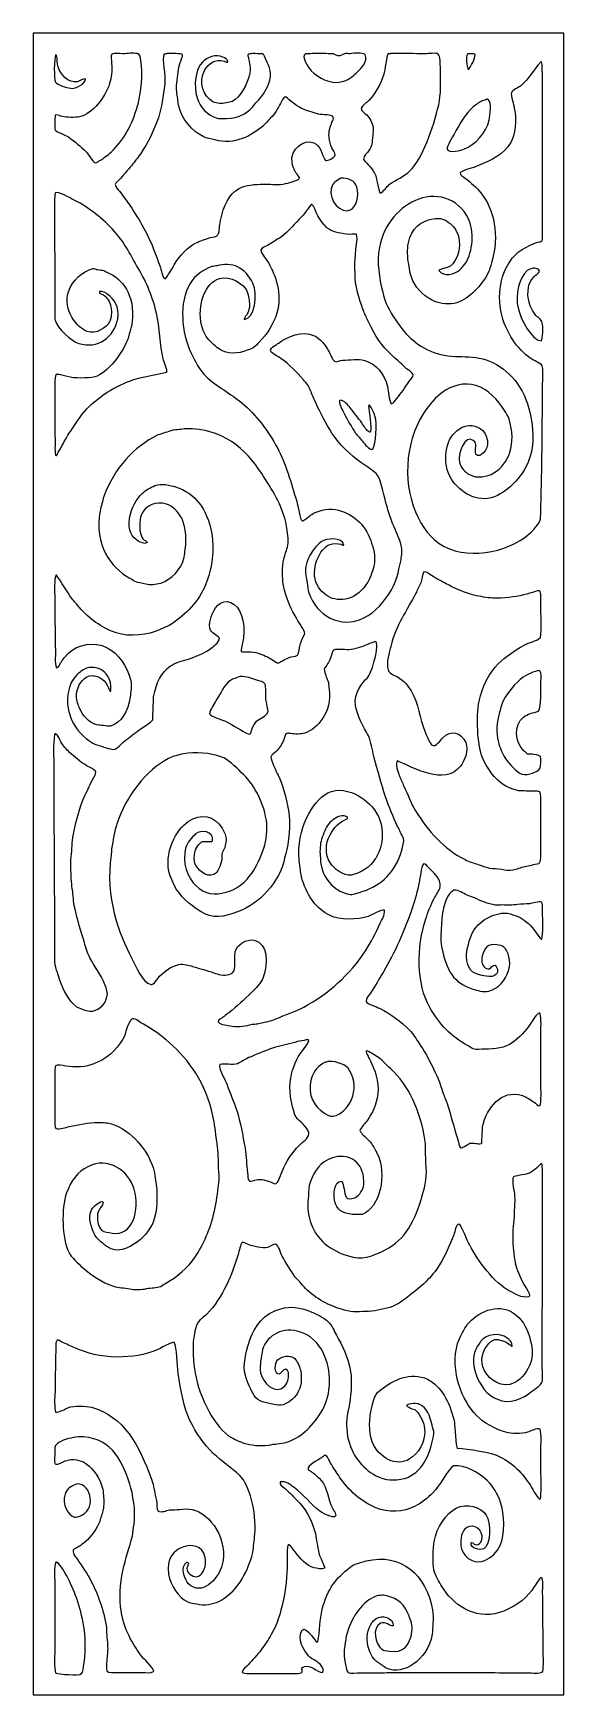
# Model space of a CAD drawing. Header units: centimetres. Extents: x -1.36 to 1.36, y -4.26 to 4.26.
import ezdxf

# ---------------------------------------------------------------- set-up
doc = ezdxf.new("R2010")
doc.units = ezdxf.units.CM
doc.header["$MEASUREMENT"] = 0
doc.layers.add('Layer 1', color=7, linetype='Continuous')

msp = doc.modelspace()

# ---------------------------------------------------------------- linework, layer by layer
at = {"layer": 'Layer 1', "color": 250}
for points, knots in [([(-1.35964, 4.26053), (-1.35964, 4.26053), (1.35964, 4.26053), (1.35964, 4.26053), (1.35964, 4.26053), (1.35964, 4.26053), (1.35964, -4.26054), (1.35964, -4.26054), (1.35964, -4.26054), (1.35964, -4.26054), (-1.35964, -4.26054), (-1.35964, -4.26054), (-1.35964, -4.26054), (-1.35964, -4.26054), (-1.35964, 4.26053), (-1.35964, 4.26053)], [0, 0, 0, 0, 0.2, 0.2, 0.2, 0.2, 0.4, 0.4, 0.4, 0.4, 0.6, 0.6, 0.6, 0.6, 1, 1, 1, 1]), ([(-1.24522, 4.14945), (-1.24337, 4.14862), (-1.24154, 4.14775), (-1.23966, 4.1469), (-1.23966, 4.1469), (-1.23631, 4.13028), (-1.23705, 4.10357), (-1.23209, 4.08749), (-1.23209, 4.08749), (-1.22079, 4.0512), (-1.18076, 4.00105), (-1.13305, 4.01196), (-1.13305, 4.01196), (-1.12042, 4.01485), (-1.10416, 4.0284), (-1.09218, 4.02637), (-1.09218, 4.02637), (-1.08826, 4.00449), (-1.14203, 3.97258), (-1.16904, 3.97798), (-1.16904, 3.97798), (-1.19037, 3.98225), (-1.23478, 3.9942), (-1.24522, 4.01026), (-1.24522, 4.01026), (-1.255, 4.0253), (-1.25267, 4.13261), (-1.24522, 4.14945)], [0, 0, 0, 0, 0.125, 0.125, 0.125, 0.125, 0.25, 0.25, 0.25, 0.25, 0.375, 0.375, 0.375, 0.375, 0.5, 0.5, 0.5, 0.5, 0.625, 0.625, 0.625, 0.625, 0.75, 0.75, 0.75, 0.75, 1, 1, 1, 1]), ([(-0.94401, 4.15624), (-0.92533, 4.15598), (-0.9066, 4.1557), (-0.88792, 4.15539), (-0.88792, 4.15539), (-0.86854, 4.1589), (-0.8376, 4.15895), (-0.81936, 4.15457), (-0.81936, 4.15457), (-0.79783, 4.13479), (-0.80164, 3.99953), (-0.81038, 3.96102), (-0.81038, 3.96102), (-0.81593, 3.9365), (-0.81822, 3.91116), (-0.82491, 3.88801), (-0.82491, 3.88801), (-0.85381, 3.78808), (-0.89808, 3.70984), (-0.96061, 3.65121), (-0.96061, 3.65121), (-0.97888, 3.6341), (-0.99769, 3.62048), (-1.01948, 3.60706), (-1.01948, 3.60706), (-1.02526, 3.60351), (-1.03676, 3.5933), (-1.04443, 3.59687), (-1.04443, 3.59687), (-1.05609, 3.60295), (-1.07692, 3.64028), (-1.08874, 3.65205), (-1.08874, 3.65205), (-1.11725, 3.68028), (-1.14571, 3.70449), (-1.17875, 3.72845), (-1.17875, 3.72845), (-1.19116, 3.73742), (-1.24106, 3.75399), (-1.24661, 3.76411), (-1.24661, 3.76411), (-1.25235, 3.77461), (-1.24901, 3.82534), (-1.24661, 3.8388), (-1.24661, 3.8388), (-1.24546, 3.83993), (-1.24428, 3.84104), (-1.24312, 3.84217), (-1.24312, 3.84217), (-1.22876, 3.84198), (-1.22128, 3.83562), (-1.20988, 3.83285), (-1.20988, 3.83285), (-1.19178, 3.82839), (-1.14295, 3.82751), (-1.12265, 3.832), (-1.12265, 3.832), (-1.05423, 3.84717), (-0.99128, 3.93069), (-0.96826, 4.00345), (-0.96826, 4.00345), (-0.95949, 4.03107), (-0.95421, 4.06951), (-0.95787, 4.10619), (-0.95787, 4.10619), (-0.95915, 4.11906), (-0.96286, 4.14825), (-0.95716, 4.15286), (-0.95716, 4.15286), (-0.95398, 4.15545), (-0.94814, 4.15429), (-0.94401, 4.15624)], [0, 0, 0, 0, 0.0526316, 0.0526316, 0.0526316, 0.0526316, 0.1052632, 0.1052632, 0.1052632, 0.1052632, 0.1578947, 0.1578947, 0.1578947, 0.1578947, 0.2105263, 0.2105263, 0.2105263, 0.2105263, 0.2631579, 0.2631579, 0.2631579, 0.2631579, 0.3157895, 0.3157895, 0.3157895, 0.3157895, 0.3684211, 0.3684211, 0.3684211, 0.3684211, 0.4210526, 0.4210526, 0.4210526, 0.4210526, 0.4736842, 0.4736842, 0.4736842, 0.4736842, 0.5263158, 0.5263158, 0.5263158, 0.5263158, 0.5789474, 0.5789474, 0.5789474, 0.5789474, 0.6315789, 0.6315789, 0.6315789, 0.6315789, 0.6842105, 0.6842105, 0.6842105, 0.6842105, 0.7368421, 0.7368421, 0.7368421, 0.7368421, 0.7894737, 0.7894737, 0.7894737, 0.7894737, 0.8421053, 0.8421053, 0.8421053, 0.8421053, 0.8947368, 0.8947368, 0.8947368, 0.8947368, 1, 1, 1, 1]), ([(-0.67257, 4.15624), (-0.65735, 4.15661), (-0.59777, 4.15797), (-0.59502, 4.1503), (-0.59502, 4.1503), (-0.59211, 4.14221), (-0.60494, 4.11603), (-0.60678, 4.11041), (-0.60678, 4.11041), (-0.61714, 4.07882), (-0.61884, 4.04359), (-0.6241, 4.00517), (-0.6241, 4.00517), (-0.62789, 3.97754), (-0.62256, 3.94546), (-0.61857, 3.92453), (-0.61857, 3.92453), (-0.6174, 3.91376), (-0.61624, 3.90303), (-0.61511, 3.89228), (-0.61511, 3.89228), (-0.59648, 3.81616), (-0.54589, 3.75941), (-0.48839, 3.73012), (-0.48839, 3.73012), (-0.47029, 3.72091), (-0.44814, 3.71907), (-0.42746, 3.71316), (-0.42746, 3.71316), (-0.33035, 3.68539), (-0.23774, 3.7363), (-0.18231, 3.78445), (-0.18231, 3.78445), (-0.16916, 3.79831), (-0.156, 3.81218), (-0.14284, 3.82605), (-0.14284, 3.82605), (-0.12351, 3.84516), (-0.10555, 3.87516), (-0.09164, 3.90075), (-0.09164, 3.90075), (-0.08552, 3.91196), (-0.07986, 3.93257), (-0.06668, 3.9347), (-0.06668, 3.9347), (-0.04034, 3.91432), (-0.0152, 3.89103), (0.01569, 3.8753), (0.01569, 3.8753), (0.04232, 3.86177), (0.07409, 3.85443), (0.10296, 3.84557), (0.10296, 3.84557), (0.12002, 3.84034), (0.1716, 3.84484), (0.17774, 3.83031), (0.17774, 3.83031), (0.18247, 3.8196), (0.17408, 3.81122), (0.17151, 3.80398), (0.17151, 3.80398), (0.16481, 3.78513), (0.15264, 3.75699), (0.15698, 3.72757), (0.15698, 3.72757), (0.16005, 3.70677), (0.16413, 3.68791), (0.17151, 3.67241), (0.17151, 3.67241), (0.17694, 3.66104), (0.18735, 3.6502), (0.18813, 3.63422), (0.18813, 3.63422), (0.18302, 3.62319), (0.15056, 3.60397), (0.13759, 3.60791), (0.13759, 3.60791), (0.11895, 3.64009), (0.11246, 3.68551), (0.07873, 3.69871), (0.07873, 3.69871), (0.02716, 3.71891), (-0.0443, 3.66711), (-0.03278, 3.5977), (-0.03278, 3.5977), (-0.02711, 3.56389), (-0.01222, 3.54143), (0.00464, 3.52131), (0.00464, 3.52131), (0.0044, 3.51964), (0.00419, 3.51792), (0.00395, 3.51624), (0.00395, 3.51624), (-0.00135, 3.50524), (-0.0328, 3.49972), (-0.04524, 3.495), (-0.04524, 3.495), (-0.06876, 3.48608), (-0.11405, 3.48089), (-0.14425, 3.48651), (-0.14425, 3.48651), (-0.15531, 3.48651), (-0.1664, 3.48651), (-0.17748, 3.48651), (-0.17748, 3.48651), (-0.22483, 3.48651), (-0.26897, 3.48233), (-0.30349, 3.46445), (-0.30349, 3.46445), (-0.36061, 3.43492), (-0.38195, 3.37716), (-0.40046, 3.29977), (-0.40046, 3.29977), (-0.40642, 3.27477), (-0.40245, 3.24458), (-0.41292, 3.22594), (-0.41292, 3.22594), (-0.42007, 3.21313), (-0.43816, 3.21673), (-0.45237, 3.21235), (-0.45237, 3.21235), (-0.47802, 3.20444), (-0.50539, 3.19606), (-0.52855, 3.18349), (-0.52855, 3.18349), (-0.56502, 3.16369), (-0.61077, 3.11907), (-0.63242, 3.08076), (-0.63242, 3.08076), (-0.6418, 3.06419), (-0.67301, 3.00712), (-0.68572, 3.00013), (-0.68572, 3.00013), (-0.7003, 3.01468), (-0.70251, 3.04459), (-0.71065, 3.06719), (-0.71065, 3.06719), (-0.7192, 3.0901), (-0.72776, 3.11301), (-0.73628, 3.13594), (-0.73628, 3.13594), (-0.76852, 3.22545), (-0.81585, 3.30407), (-0.86298, 3.37618), (-0.86298, 3.37618), (-0.88121, 3.40108), (-0.89948, 3.42598), (-0.91769, 3.45087), (-0.91769, 3.45087), (-0.92495, 3.45978), (-0.93908, 3.46882), (-0.93986, 3.48483), (-0.93986, 3.48483), (-0.93551, 3.49519), (-0.92832, 3.50003), (-0.92115, 3.50688), (-0.92115, 3.50688), (-0.89877, 3.53208), (-0.87639, 3.55725), (-0.85399, 3.58245), (-0.85399, 3.58245), (-0.83898, 3.60282), (-0.82398, 3.6232), (-0.80899, 3.64356), (-0.80899, 3.64356), (-0.77392, 3.69833), (-0.7416, 3.75786), (-0.71828, 3.82691), (-0.71828, 3.82691), (-0.70079, 3.87864), (-0.69429, 3.93717), (-0.68572, 4.00091), (-0.68572, 4.00091), (-0.68002, 4.04334), (-0.70053, 4.12949), (-0.68989, 4.15286), (-0.68989, 4.15286), (-0.68412, 4.15401), (-0.67833, 4.15513), (-0.67257, 4.15624)], [0, 0, 0, 0, 0.0217391, 0.0217391, 0.0217391, 0.0217391, 0.0434783, 0.0434783, 0.0434783, 0.0434783, 0.0652174, 0.0652174, 0.0652174, 0.0652174, 0.0869565, 0.0869565, 0.0869565, 0.0869565, 0.1086957, 0.1086957, 0.1086957, 0.1086957, 0.1304348, 0.1304348, 0.1304348, 0.1304348, 0.1521739, 0.1521739, 0.1521739, 0.1521739, 0.173913, 0.173913, 0.173913, 0.173913, 0.1956522, 0.1956522, 0.1956522, 0.1956522, 0.2173913, 0.2173913, 0.2173913, 0.2173913, 0.2391304, 0.2391304, 0.2391304, 0.2391304, 0.2608696, 0.2608696, 0.2608696, 0.2608696, 0.2826087, 0.2826087, 0.2826087, 0.2826087, 0.3043478, 0.3043478, 0.3043478, 0.3043478, 0.326087, 0.326087, 0.326087, 0.326087, 0.3478261, 0.3478261, 0.3478261, 0.3478261, 0.3695652, 0.3695652, 0.3695652, 0.3695652, 0.3913043, 0.3913043, 0.3913043, 0.3913043, 0.4130435, 0.4130435, 0.4130435, 0.4130435, 0.4347826, 0.4347826, 0.4347826, 0.4347826, 0.4565217, 0.4565217, 0.4565217, 0.4565217, 0.4782609, 0.4782609, 0.4782609, 0.4782609, 0.5, 0.5, 0.5, 0.5, 0.5217391, 0.5217391, 0.5217391, 0.5217391, 0.5434783, 0.5434783, 0.5434783, 0.5434783, 0.5652174, 0.5652174, 0.5652174, 0.5652174, 0.5869565, 0.5869565, 0.5869565, 0.5869565, 0.6086957, 0.6086957, 0.6086957, 0.6086957, 0.6304348, 0.6304348, 0.6304348, 0.6304348, 0.6521739, 0.6521739, 0.6521739, 0.6521739, 0.673913, 0.673913, 0.673913, 0.673913, 0.6956522, 0.6956522, 0.6956522, 0.6956522, 0.7173913, 0.7173913, 0.7173913, 0.7173913, 0.7391304, 0.7391304, 0.7391304, 0.7391304, 0.7608696, 0.7608696, 0.7608696, 0.7608696, 0.7826087, 0.7826087, 0.7826087, 0.7826087, 0.8043478, 0.8043478, 0.8043478, 0.8043478, 0.826087, 0.826087, 0.826087, 0.826087, 0.8478261, 0.8478261, 0.8478261, 0.8478261, 0.8695652, 0.8695652, 0.8695652, 0.8695652, 0.8913043, 0.8913043, 0.8913043, 0.8913043, 0.9130435, 0.9130435, 0.9130435, 0.9130435, 0.9347826, 0.9347826, 0.9347826, 0.9347826, 0.9565217, 0.9565217, 0.9565217, 0.9565217, 1, 1, 1, 1]), ([(-0.23565, 4.15624), (-0.21789, 4.1557), (-0.2001, 4.15513), (-0.18231, 4.15457), (-0.18231, 4.15457), (-0.17358, 4.15019), (-0.17263, 4.13573), (-0.16778, 4.12653), (-0.16778, 4.12653), (-0.14538, 4.08404), (-0.1333, 4.05736), (-0.15393, 3.99923), (-0.15393, 3.99923), (-0.16627, 3.96452), (-0.19111, 3.9308), (-0.21417, 3.90838), (-0.21417, 3.90838), (-0.22155, 3.89933), (-0.22896, 3.89028), (-0.23634, 3.88125), (-0.23634, 3.88125), (-0.27433, 3.84431), (-0.3018, 3.82608), (-0.36929, 3.82353), (-0.36929, 3.82353), (-0.3862, 3.82287), (-0.40668, 3.82165), (-0.4219, 3.82691), (-0.4219, 3.82691), (-0.46771, 3.84277), (-0.50271, 3.87706), (-0.51952, 3.92876), (-0.51952, 3.92876), (-0.5398, 3.99094), (-0.52695, 4.08189), (-0.49253, 4.11295), (-0.49253, 4.11295), (-0.46882, 4.13438), (-0.42364, 4.15663), (-0.38728, 4.13843), (-0.38728, 4.13843), (-0.37771, 4.13363), (-0.36306, 4.12871), (-0.36166, 4.11467), (-0.36166, 4.11467), (-0.36211, 4.11383), (-0.3626, 4.11295), (-0.36304, 4.1121), (-0.36304, 4.1121), (-0.36373, 4.11185), (-0.36444, 4.11153), (-0.36514, 4.11128), (-0.36514, 4.11128), (-0.37045, 4.11352), (-0.37576, 4.1158), (-0.38106, 4.11804), (-0.38106, 4.11804), (-0.42907, 4.13128), (-0.46154, 4.10325), (-0.47938, 4.07305), (-0.47938, 4.07305), (-0.51673, 4.00988), (-0.48349, 3.93185), (-0.43854, 3.90922), (-0.43854, 3.90922), (-0.4192, 3.89954), (-0.39243, 3.89759), (-0.37067, 3.90329), (-0.37067, 3.90329), (-0.35932, 3.9063), (-0.34831, 3.906), (-0.33883, 3.91093), (-0.33883, 3.91093), (-0.29862, 3.93181), (-0.26038, 3.99884), (-0.2495, 4.05778), (-0.2495, 4.05778), (-0.24482, 4.08311), (-0.25111, 4.11102), (-0.2557, 4.13164), (-0.2557, 4.13164), (-0.25695, 4.1371), (-0.26092, 4.1429), (-0.25919, 4.14945), (-0.25919, 4.14945), (-0.25535, 4.15835), (-0.2438, 4.1527), (-0.23565, 4.15624)], [0, 0, 0, 0, 0.0434783, 0.0434783, 0.0434783, 0.0434783, 0.0869565, 0.0869565, 0.0869565, 0.0869565, 0.1304348, 0.1304348, 0.1304348, 0.1304348, 0.173913, 0.173913, 0.173913, 0.173913, 0.2173913, 0.2173913, 0.2173913, 0.2173913, 0.2608696, 0.2608696, 0.2608696, 0.2608696, 0.3043478, 0.3043478, 0.3043478, 0.3043478, 0.3478261, 0.3478261, 0.3478261, 0.3478261, 0.3913043, 0.3913043, 0.3913043, 0.3913043, 0.4347826, 0.4347826, 0.4347826, 0.4347826, 0.4782609, 0.4782609, 0.4782609, 0.4782609, 0.5217391, 0.5217391, 0.5217391, 0.5217391, 0.5652174, 0.5652174, 0.5652174, 0.5652174, 0.6086957, 0.6086957, 0.6086957, 0.6086957, 0.6521739, 0.6521739, 0.6521739, 0.6521739, 0.6956522, 0.6956522, 0.6956522, 0.6956522, 0.7391304, 0.7391304, 0.7391304, 0.7391304, 0.7826087, 0.7826087, 0.7826087, 0.7826087, 0.826087, 0.826087, 0.826087, 0.826087, 0.8695652, 0.8695652, 0.8695652, 0.8695652, 0.9130435, 0.9130435, 0.9130435, 0.9130435, 1, 1, 1, 1]), ([(0.0718, 4.15624), (0.10781, 4.15598), (0.1438, 4.1557), (0.17984, 4.15539), (0.17984, 4.15539), (0.19031, 4.15282), (0.19504, 4.14208), (0.21167, 4.14523), (0.21167, 4.14523), (0.22387, 4.1475), (0.22982, 4.154), (0.23939, 4.15624), (0.23939, 4.15624), (0.24791, 4.15598), (0.25644, 4.1557), (0.26498, 4.15539), (0.26498, 4.15539), (0.28538, 4.15886), (0.32482, 4.15999), (0.34255, 4.15202), (0.34255, 4.15202), (0.35754, 4.11281), (0.31882, 4.07804), (0.3031, 4.06289), (0.3031, 4.06289), (0.28357, 4.04406), (0.26014, 4.0237), (0.23312, 4.01448), (0.23312, 4.01448), (0.16702, 3.99195), (0.099, 4.03406), (0.06558, 4.06711), (0.06558, 4.06711), (0.05636, 4.07623), (0.02193, 4.12694), (0.02887, 4.14862), (0.02887, 4.14862), (0.03483, 4.16262), (0.05897, 4.15048), (0.0718, 4.15624)], [0, 0, 0, 0, 0.0909091, 0.0909091, 0.0909091, 0.0909091, 0.1818182, 0.1818182, 0.1818182, 0.1818182, 0.2727273, 0.2727273, 0.2727273, 0.2727273, 0.3636364, 0.3636364, 0.3636364, 0.3636364, 0.4545455, 0.4545455, 0.4545455, 0.4545455, 0.5454545, 0.5454545, 0.5454545, 0.5454545, 0.6363636, 0.6363636, 0.6363636, 0.6363636, 0.7272727, 0.7272727, 0.7272727, 0.7272727, 0.8181818, 0.8181818, 0.8181818, 0.8181818, 1, 1, 1, 1]), ([(0.47897, 4.15624), (0.53595, 4.15598), (0.59296, 4.1557), (0.64999, 4.15539), (0.64999, 4.15539), (0.66353, 4.15546), (0.70776, 4.16116), (0.71645, 4.1537), (0.71645, 4.1537), (0.72707, 4.14462), (0.72671, 4.10139), (0.72754, 4.07816), (0.72754, 4.07816), (0.72971, 4.01717), (0.73014, 3.94428), (0.71853, 3.89395), (0.71853, 3.89395), (0.69133, 3.77601), (0.63755, 3.61865), (0.56965, 3.55271), (0.56965, 3.55271), (0.54039, 3.52429), (0.49992, 3.51053), (0.46716, 3.48565), (0.46716, 3.48565), (0.45036, 3.47288), (0.43756, 3.44894), (0.41802, 3.43982), (0.41802, 3.43982), (0.41268, 3.44526), (0.4007, 3.51522), (0.39585, 3.52896), (0.39585, 3.52896), (0.38248, 3.56699), (0.35474, 3.58562), (0.33287, 3.61299), (0.33287, 3.61299), (0.33333, 3.63285), (0.35326, 3.64611), (0.36125, 3.65882), (0.36125, 3.65882), (0.37894, 3.68708), (0.37558, 3.69506), (0.38131, 3.73778), (0.38131, 3.73778), (0.3818, 3.74994), (0.38225, 3.76213), (0.38269, 3.77427), (0.38269, 3.77427), (0.37794, 3.80447), (0.36606, 3.82579), (0.34945, 3.84134), (0.34945, 3.84134), (0.34, 3.85019), (0.32271, 3.85838), (0.32107, 3.87615), (0.32107, 3.87615), (0.32911, 3.89287), (0.35007, 3.90414), (0.36195, 3.91686), (0.36195, 3.91686), (0.39359, 3.95093), (0.42047, 3.99859), (0.43739, 4.05015), (0.43739, 4.05015), (0.44273, 4.06638), (0.45125, 4.14928), (0.45958, 4.15457), (0.45958, 4.15457), (0.46602, 4.15513), (0.47247, 4.1557), (0.47897, 4.15624)], [0, 0, 0, 0, 0.0526316, 0.0526316, 0.0526316, 0.0526316, 0.1052632, 0.1052632, 0.1052632, 0.1052632, 0.1578947, 0.1578947, 0.1578947, 0.1578947, 0.2105263, 0.2105263, 0.2105263, 0.2105263, 0.2631579, 0.2631579, 0.2631579, 0.2631579, 0.3157895, 0.3157895, 0.3157895, 0.3157895, 0.3684211, 0.3684211, 0.3684211, 0.3684211, 0.4210526, 0.4210526, 0.4210526, 0.4210526, 0.4736842, 0.4736842, 0.4736842, 0.4736842, 0.5263158, 0.5263158, 0.5263158, 0.5263158, 0.5789474, 0.5789474, 0.5789474, 0.5789474, 0.6315789, 0.6315789, 0.6315789, 0.6315789, 0.6842105, 0.6842105, 0.6842105, 0.6842105, 0.7368421, 0.7368421, 0.7368421, 0.7368421, 0.7894737, 0.7894737, 0.7894737, 0.7894737, 0.8421053, 0.8421053, 0.8421053, 0.8421053, 0.8947368, 0.8947368, 0.8947368, 0.8947368, 1, 1, 1, 1]), ([(1.24202, 4.11467), (1.24342, 4.11467), (1.24478, 4.11467), (1.24617, 4.11467), (1.24617, 4.11467), (1.25225, 4.09793), (1.24821, 4.07411), (1.25032, 4.05184), (1.25032, 4.05184), (1.25032, 3.99101), (1.25032, 3.93017), (1.25032, 3.86935), (1.25032, 3.86935), (1.25032, 3.72759), (1.25032, 3.58583), (1.25032, 3.4441), (1.25032, 3.4441), (1.25032, 3.38778), (1.25032, 3.33147), (1.25032, 3.27516), (1.25032, 3.27516), (1.25032, 3.25044), (1.25317, 3.21871), (1.24893, 3.19706), (1.24893, 3.19706), (1.23642, 3.18725), (1.21777, 3.18865), (1.20254, 3.18092), (1.20254, 3.18092), (1.17233, 3.16564), (1.14181, 3.15153), (1.11737, 3.12914), (1.11737, 3.12914), (1.05825, 3.07497), (1.01304, 2.96551), (1.03707, 2.83629), (1.03707, 2.83629), (1.0479, 2.77787), (1.0725, 2.72837), (1.09867, 2.68775), (1.09867, 2.68775), (1.12059, 2.65379), (1.1588, 2.61274), (1.19077, 2.59183), (1.19077, 2.59183), (1.20188, 2.58457), (1.24445, 2.56604), (1.24893, 2.55533), (1.24893, 2.55533), (1.2551, 2.5402), (1.25102, 2.47702), (1.25102, 2.45348), (1.25102, 2.45348), (1.24941, 2.25957), (1.24945, 2.06752), (1.24342, 1.8737), (1.24342, 1.8737), (1.24249, 1.83833), (1.24155, 1.80297), (1.24064, 1.7676), (1.24064, 1.7676), (1.22868, 1.73347), (1.18659, 1.6941), (1.16031, 1.67509), (1.16031, 1.67509), (1.03426, 1.58389), (0.81771, 1.55494), (0.69638, 1.66319), (0.69638, 1.66319), (0.59439, 1.75421), (0.52369, 1.95234), (0.57729, 2.16146), (0.57729, 2.16146), (0.60648, 2.27534), (0.66617, 2.36484), (0.7421, 2.42205), (0.7421, 2.42205), (0.77792, 2.44906), (0.85156, 2.47432), (0.90964, 2.45432), (0.90964, 2.45432), (0.97351, 2.43236), (1.02006, 2.38242), (1.05575, 2.32529), (1.05575, 2.32529), (1.06361, 2.31271), (1.07454, 2.29979), (1.07931, 2.28373), (1.07931, 2.28373), (1.11831, 2.15191), (1.07879, 2.05211), (1.00105, 2.00528), (1.00105, 2.00528), (0.96753, 1.98506), (0.91554, 1.97577), (0.87644, 1.99678), (0.87644, 1.99678), (0.85528, 2.00816), (0.83353, 2.03091), (0.82587, 2.05878), (0.82587, 2.05878), (0.81344, 2.10386), (0.85554, 2.20657), (0.8958, 2.1725), (0.8958, 2.1725), (0.92012, 2.15191), (0.90231, 2.13324), (0.90825, 2.1012), (0.90825, 2.1012), (0.93344, 2.07699), (0.97259, 2.12799), (0.96919, 2.16488), (0.96919, 2.16488), (0.96708, 2.18756), (0.95604, 2.21116), (0.94428, 2.2226), (0.94428, 2.2226), (0.87775, 2.28708), (0.78322, 2.22406), (0.76354, 2.14704), (0.76354, 2.14704), (0.73015, 2.01639), (0.79574, 1.93916), (0.86394, 1.89749), (0.86394, 1.89749), (0.89444, 1.87883), (0.94378, 1.86513), (0.98791, 1.87798), (0.98791, 1.87798), (1.03288, 1.89104), (1.06739, 1.91805), (1.09867, 1.94759), (1.09867, 1.94759), (1.17192, 2.01664), (1.22207, 2.12191), (1.19285, 2.28373), (1.19285, 2.28373), (1.16674, 2.42838), (1.09825, 2.51881), (0.99689, 2.57145), (0.99689, 2.57145), (0.90536, 2.61903), (0.80544, 2.58832), (0.71163, 2.61732), (0.71163, 2.61732), (0.61744, 2.64641), (0.55075, 2.7087), (0.49833, 2.78878), (0.49833, 2.78878), (0.46304, 2.84274), (0.44718, 2.869), (0.4298, 2.93985), (0.4298, 2.93985), (0.41554, 2.998), (0.39968, 3.08705), (0.41456, 3.16227), (0.41456, 3.16227), (0.43959, 3.28896), (0.51983, 3.37257), (0.61744, 3.41013), (0.61744, 3.41013), (0.71359, 3.44709), (0.83991, 3.40739), (0.87988, 3.28621), (0.87988, 3.28621), (0.90477, 3.21073), (0.88291, 3.1049), (0.84388, 3.06633), (0.84388, 3.06633), (0.83789, 3.05955), (0.83188, 3.05275), (0.82587, 3.04595), (0.82587, 3.04595), (0.79766, 3.0247), (0.74683, 3.00818), (0.71922, 3.04341), (0.71922, 3.04341), (0.71922, 3.04371), (0.71922, 3.04397), (0.71922, 3.04427), (0.71922, 3.04427), (0.72587, 3.05146), (0.76406, 3.05742), (0.7753, 3.06467), (0.7753, 3.06467), (0.81892, 3.09264), (0.84414, 3.18881), (0.80717, 3.24971), (0.80717, 3.24971), (0.79163, 3.27526), (0.76545, 3.29696), (0.73793, 3.3074), (0.73793, 3.3074), (0.72616, 3.31189), (0.70409, 3.31186), (0.69083, 3.30911), (0.69083, 3.30911), (0.62462, 3.29541), (0.57893, 3.2611), (0.56343, 3.18604), (0.56343, 3.18604), (0.55621, 3.15104), (0.55907, 3.10965), (0.56483, 3.07653), (0.56483, 3.07653), (0.57038, 3.04436), (0.57422, 3.01531), (0.58627, 2.9908), (0.58627, 2.9908), (0.60931, 2.94403), (0.6524, 2.90384), (0.69847, 2.88552), (0.69847, 2.88552), (0.72648, 2.87438), (0.77593, 2.86565), (0.81133, 2.87789), (0.81133, 2.87789), (0.87662, 2.90049), (0.93898, 2.96727), (0.97126, 3.0307), (0.97126, 3.0307), (0.97925, 3.04635), (0.9836, 3.06427), (0.98929, 3.08248), (0.98929, 3.08248), (1.03237, 3.22042), (1.00163, 3.3605), (0.93528, 3.44154), (0.93528, 3.44154), (0.91141, 3.47066), (0.88369, 3.49374), (0.85494, 3.51707), (0.85494, 3.51707), (0.84661, 3.52383), (0.8261, 3.53108), (0.82795, 3.54677), (0.82795, 3.54677), (0.85572, 3.56254), (0.89034, 3.56803), (0.9221, 3.58158), (0.9221, 3.58158), (0.98824, 3.60985), (1.05093, 3.63726), (1.08829, 3.70043), (1.08829, 3.70043), (1.1095, 3.73624), (1.11854, 3.81769), (1.10631, 3.87697), (1.10631, 3.87697), (1.10375, 3.88933), (1.08802, 3.94177), (1.09108, 3.95422), (1.09108, 3.95422), (1.09425, 3.96725), (1.12876, 3.983), (1.13886, 3.99156), (1.13886, 3.99156), (1.18195, 4.02824), (1.20622, 4.0712), (1.24202, 4.11467)], [0, 0, 0, 0, 0.0151515, 0.0151515, 0.0151515, 0.0151515, 0.030303, 0.030303, 0.030303, 0.030303, 0.0454545, 0.0454545, 0.0454545, 0.0454545, 0.0606061, 0.0606061, 0.0606061, 0.0606061, 0.0757576, 0.0757576, 0.0757576, 0.0757576, 0.0909091, 0.0909091, 0.0909091, 0.0909091, 0.1060606, 0.1060606, 0.1060606, 0.1060606, 0.1212121, 0.1212121, 0.1212121, 0.1212121, 0.1363636, 0.1363636, 0.1363636, 0.1363636, 0.1515152, 0.1515152, 0.1515152, 0.1515152, 0.1666667, 0.1666667, 0.1666667, 0.1666667, 0.1818182, 0.1818182, 0.1818182, 0.1818182, 0.1969697, 0.1969697, 0.1969697, 0.1969697, 0.2121212, 0.2121212, 0.2121212, 0.2121212, 0.2272727, 0.2272727, 0.2272727, 0.2272727, 0.2424242, 0.2424242, 0.2424242, 0.2424242, 0.2575758, 0.2575758, 0.2575758, 0.2575758, 0.2727273, 0.2727273, 0.2727273, 0.2727273, 0.2878788, 0.2878788, 0.2878788, 0.2878788, 0.3030303, 0.3030303, 0.3030303, 0.3030303, 0.3181818, 0.3181818, 0.3181818, 0.3181818, 0.3333333, 0.3333333, 0.3333333, 0.3333333, 0.3484848, 0.3484848, 0.3484848, 0.3484848, 0.3636364, 0.3636364, 0.3636364, 0.3636364, 0.3787879, 0.3787879, 0.3787879, 0.3787879, 0.3939394, 0.3939394, 0.3939394, 0.3939394, 0.4090909, 0.4090909, 0.4090909, 0.4090909, 0.4242424, 0.4242424, 0.4242424, 0.4242424, 0.4393939, 0.4393939, 0.4393939, 0.4393939, 0.4545455, 0.4545455, 0.4545455, 0.4545455, 0.469697, 0.469697, 0.469697, 0.469697, 0.4848485, 0.4848485, 0.4848485, 0.4848485, 0.5, 0.5, 0.5, 0.5, 0.5151515, 0.5151515, 0.5151515, 0.5151515, 0.530303, 0.530303, 0.530303, 0.530303, 0.5454545, 0.5454545, 0.5454545, 0.5454545, 0.5606061, 0.5606061, 0.5606061, 0.5606061, 0.5757576, 0.5757576, 0.5757576, 0.5757576, 0.5909091, 0.5909091, 0.5909091, 0.5909091, 0.6060606, 0.6060606, 0.6060606, 0.6060606, 0.6212121, 0.6212121, 0.6212121, 0.6212121, 0.6363636, 0.6363636, 0.6363636, 0.6363636, 0.6515152, 0.6515152, 0.6515152, 0.6515152, 0.6666667, 0.6666667, 0.6666667, 0.6666667, 0.6818182, 0.6818182, 0.6818182, 0.6818182, 0.6969697, 0.6969697, 0.6969697, 0.6969697, 0.7121212, 0.7121212, 0.7121212, 0.7121212, 0.7272727, 0.7272727, 0.7272727, 0.7272727, 0.7424242, 0.7424242, 0.7424242, 0.7424242, 0.7575758, 0.7575758, 0.7575758, 0.7575758, 0.7727273, 0.7727273, 0.7727273, 0.7727273, 0.7878788, 0.7878788, 0.7878788, 0.7878788, 0.8030303, 0.8030303, 0.8030303, 0.8030303, 0.8181818, 0.8181818, 0.8181818, 0.8181818, 0.8333333, 0.8333333, 0.8333333, 0.8333333, 0.8484848, 0.8484848, 0.8484848, 0.8484848, 0.8636364, 0.8636364, 0.8636364, 0.8636364, 0.8787879, 0.8787879, 0.8787879, 0.8787879, 0.8939394, 0.8939394, 0.8939394, 0.8939394, 0.9090909, 0.9090909, 0.9090909, 0.9090909, 0.9242424, 0.9242424, 0.9242424, 0.9242424, 0.9393939, 0.9393939, 0.9393939, 0.9393939, 0.9545455, 0.9545455, 0.9545455, 0.9545455, 0.969697, 0.969697, 0.969697, 0.969697, 1, 1, 1, 1]), ([(0.87228, 4.15539), (0.88394, 4.15577), (0.89757, 4.15632), (0.90481, 4.15117), (0.90481, 4.15117), (0.90712, 4.13503), (0.88109, 4.08493), (0.87296, 4.0756), (0.87296, 4.0756), (0.87182, 4.0756), (0.87063, 4.0756), (0.86949, 4.0756), (0.86949, 4.0756), (0.86903, 4.07617), (0.86855, 4.07674), (0.86809, 4.07733), (0.86809, 4.07733), (0.86402, 4.09459), (0.85678, 4.13614), (0.86532, 4.15286), (0.86532, 4.15286), (0.86765, 4.1537), (0.86995, 4.15457), (0.87228, 4.15539)], [0, 0, 0, 0, 0.1428571, 0.1428571, 0.1428571, 0.1428571, 0.2857143, 0.2857143, 0.2857143, 0.2857143, 0.4285714, 0.4285714, 0.4285714, 0.4285714, 0.5714286, 0.5714286, 0.5714286, 0.5714286, 0.7142857, 0.7142857, 0.7142857, 0.7142857, 1, 1, 1, 1]), ([(0.96573, 3.92198), (0.96781, 3.92168), (0.96989, 3.92141), (0.97196, 3.92114), (0.97196, 3.92114), (0.99135, 3.9082), (0.98252, 3.84016), (0.97752, 3.81671), (0.97752, 3.81671), (0.96288, 3.74842), (0.90407, 3.68781), (0.8501, 3.66731), (0.8501, 3.66731), (0.83635, 3.66209), (0.77128, 3.64184), (0.76147, 3.66648), (0.76147, 3.66648), (0.75935, 3.68022), (0.79118, 3.73164), (0.79819, 3.74372), (0.79819, 3.74372), (0.8271, 3.79378), (0.8546, 3.84828), (0.8958, 3.8829), (0.8958, 3.8829), (0.90964, 3.89455), (0.92607, 3.90568), (0.94218, 3.9135), (0.94218, 3.9135), (0.9504, 3.91746), (0.95912, 3.91684), (0.96573, 3.92198)], [0, 0, 0, 0, 0.1111111, 0.1111111, 0.1111111, 0.1111111, 0.2222222, 0.2222222, 0.2222222, 0.2222222, 0.3333333, 0.3333333, 0.3333333, 0.3333333, 0.4444444, 0.4444444, 0.4444444, 0.4444444, 0.5555556, 0.5555556, 0.5555556, 0.5555556, 0.6666667, 0.6666667, 0.6666667, 0.6666667, 0.7777778, 0.7777778, 0.7777778, 0.7777778, 1, 1, 1, 1]), ([(0.21651, 3.51707), (0.25761, 3.51804), (0.28679, 3.50544), (0.29824, 3.47122), (0.29824, 3.47122), (0.31371, 3.42491), (0.29519, 3.36908), (0.26637, 3.35496), (0.26637, 3.35496), (0.2184, 3.3314), (0.15411, 3.4035), (0.16736, 3.46192), (0.16736, 3.46192), (0.17467, 3.4941), (0.19227, 3.50472), (0.21651, 3.51707)], [0, 0, 0, 0, 0.2, 0.2, 0.2, 0.2, 0.4, 0.4, 0.4, 0.4, 0.6, 0.6, 0.6, 0.6, 1, 1, 1, 1]), ([(-1.24381, 3.4441), (-1.22111, 3.44481), (-1.20557, 3.4325), (-1.18914, 3.42456), (-1.18914, 3.42456), (-1.14946, 3.4054), (-1.11381, 3.38764), (-1.07971, 3.36345), (-1.07971, 3.36345), (-1.00913, 3.31328), (-0.94027, 3.25216), (-0.89138, 3.17584), (-0.89138, 3.17584), (-0.8695, 3.14167), (-0.85083, 3.10531), (-0.82974, 3.06972), (-0.82974, 3.06972), (-0.78634, 2.99649), (-0.7511, 2.92423), (-0.72796, 2.82441), (-0.72796, 2.82441), (-0.71206, 2.7558), (-0.7111, 2.65741), (-0.69337, 2.59099), (-0.69337, 2.59099), (-0.68975, 2.57755), (-0.67089, 2.53121), (-0.67466, 2.52307), (-0.67466, 2.52307), (-0.73949, 2.50516), (-0.80669, 2.4997), (-0.86646, 2.47642), (-0.86646, 2.47642), (-0.94629, 2.44524), (-1.01479, 2.40249), (-1.0735, 2.34566), (-1.0735, 2.34566), (-1.10589, 2.31434), (-1.13488, 2.27229), (-1.16005, 2.23194), (-1.16005, 2.23194), (-1.16744, 2.22117), (-1.17481, 2.21041), (-1.1822, 2.19968), (-1.1822, 2.19968), (-1.19818, 2.16943), (-1.21484, 2.14037), (-1.23138, 2.1114), (-1.23138, 2.1114), (-1.23488, 2.10526), (-1.23572, 2.09835), (-1.24106, 2.0944), (-1.24106, 2.0944), (-1.24174, 2.0944), (-1.24244, 2.0944), (-1.24312, 2.0944), (-1.24312, 2.0944), (-1.24407, 2.09526), (-1.24497, 2.09611), (-1.24592, 2.09698), (-1.24592, 2.09698), (-1.25126, 2.12608), (-1.24512, 2.16385), (-1.24869, 2.19543), (-1.24869, 2.19543), (-1.24869, 2.26447), (-1.24869, 2.33352), (-1.24869, 2.40254), (-1.24869, 2.40254), (-1.24869, 2.43059), (-1.25336, 2.49754), (-1.24244, 2.51119), (-1.24244, 2.51119), (-1.22054, 2.51123), (-1.20323, 2.50383), (-1.18565, 2.49933), (-1.18565, 2.49933), (-1.14988, 2.49013), (-1.08091, 2.48961), (-1.04443, 2.49847), (-1.04443, 2.49847), (-0.98038, 2.51399), (-0.89624, 2.62719), (-0.87338, 2.69624), (-0.87338, 2.69624), (-0.86786, 2.71663), (-0.86229, 2.737), (-0.85675, 2.75737), (-0.85675, 2.75737), (-0.82973, 2.89483), (-0.89049, 2.99176), (-0.96616, 3.0273), (-0.96616, 3.0273), (-0.97794, 3.03281), (-0.99177, 3.04105), (-1.00493, 3.04513), (-1.00493, 3.04513), (-1.01509, 3.04656), (-1.02527, 3.04792), (-1.0354, 3.04935), (-1.0354, 3.04935), (-1.04032, 3.0506), (-1.04561, 3.05517), (-1.05201, 3.05362), (-1.05201, 3.05362), (-1.10848, 3.03987), (-1.15965, 2.99412), (-1.17944, 2.93475), (-1.17944, 2.93475), (-1.21068, 2.84098), (-1.13358, 2.74883), (-1.08249, 2.7302), (-1.08249, 2.7302), (-1.03927, 2.71443), (-0.98237, 2.75172), (-0.96826, 2.7803), (-0.96826, 2.7803), (-0.96, 2.79691), (-0.95538, 2.83103), (-0.96132, 2.85666), (-0.96132, 2.85666), (-0.96787, 2.88512), (-0.98004, 2.90334), (-0.99802, 2.91779), (-0.99802, 2.91779), (-1.00458, 2.92307), (-1.0246, 2.92219), (-1.02017, 2.93563), (-1.02017, 2.93563), (-1.00283, 2.94156), (-0.98656, 2.92808), (-0.97586, 2.91947), (-0.97586, 2.91947), (-0.94954, 2.89837), (-0.91508, 2.85803), (-0.9267, 2.79557), (-0.9267, 2.79557), (-0.94419, 2.70142), (-1.02764, 2.63897), (-1.1268, 2.66992), (-1.1268, 2.66992), (-1.16584, 2.68212), (-1.23588, 2.74697), (-1.248, 2.78963), (-1.248, 2.78963), (-1.24821, 2.79894), (-1.24845, 2.80828), (-1.24869, 2.81765), (-1.24869, 2.81765), (-1.24889, 2.85895), (-1.24912, 2.90027), (-1.24938, 2.94157), (-1.24938, 2.94157), (-1.2496, 3.0369), (-1.24983, 3.13228), (-1.25008, 3.22761), (-1.25008, 3.22761), (-1.25008, 3.27288), (-1.25008, 3.31816), (-1.25008, 3.36345), (-1.25008, 3.36345), (-1.25008, 3.38892), (-1.25155, 3.41811), (-1.248, 3.43982), (-1.248, 3.43982), (-1.24661, 3.44124), (-1.24522, 3.44264), (-1.24381, 3.4441)], [0, 0, 0, 0, 0.0232558, 0.0232558, 0.0232558, 0.0232558, 0.0465116, 0.0465116, 0.0465116, 0.0465116, 0.0697674, 0.0697674, 0.0697674, 0.0697674, 0.0930233, 0.0930233, 0.0930233, 0.0930233, 0.1162791, 0.1162791, 0.1162791, 0.1162791, 0.1395349, 0.1395349, 0.1395349, 0.1395349, 0.1627907, 0.1627907, 0.1627907, 0.1627907, 0.1860465, 0.1860465, 0.1860465, 0.1860465, 0.2093023, 0.2093023, 0.2093023, 0.2093023, 0.2325581, 0.2325581, 0.2325581, 0.2325581, 0.255814, 0.255814, 0.255814, 0.255814, 0.2790698, 0.2790698, 0.2790698, 0.2790698, 0.3023256, 0.3023256, 0.3023256, 0.3023256, 0.3255814, 0.3255814, 0.3255814, 0.3255814, 0.3488372, 0.3488372, 0.3488372, 0.3488372, 0.372093, 0.372093, 0.372093, 0.372093, 0.3953488, 0.3953488, 0.3953488, 0.3953488, 0.4186047, 0.4186047, 0.4186047, 0.4186047, 0.4418605, 0.4418605, 0.4418605, 0.4418605, 0.4651163, 0.4651163, 0.4651163, 0.4651163, 0.4883721, 0.4883721, 0.4883721, 0.4883721, 0.5116279, 0.5116279, 0.5116279, 0.5116279, 0.5348837, 0.5348837, 0.5348837, 0.5348837, 0.5581395, 0.5581395, 0.5581395, 0.5581395, 0.5813953, 0.5813953, 0.5813953, 0.5813953, 0.6046512, 0.6046512, 0.6046512, 0.6046512, 0.627907, 0.627907, 0.627907, 0.627907, 0.6511628, 0.6511628, 0.6511628, 0.6511628, 0.6744186, 0.6744186, 0.6744186, 0.6744186, 0.6976744, 0.6976744, 0.6976744, 0.6976744, 0.7209302, 0.7209302, 0.7209302, 0.7209302, 0.744186, 0.744186, 0.744186, 0.744186, 0.7674419, 0.7674419, 0.7674419, 0.7674419, 0.7906977, 0.7906977, 0.7906977, 0.7906977, 0.8139535, 0.8139535, 0.8139535, 0.8139535, 0.8372093, 0.8372093, 0.8372093, 0.8372093, 0.8604651, 0.8604651, 0.8604651, 0.8604651, 0.8837209, 0.8837209, 0.8837209, 0.8837209, 0.9069767, 0.9069767, 0.9069767, 0.9069767, 0.9302326, 0.9302326, 0.9302326, 0.9302326, 0.9534884, 0.9534884, 0.9534884, 0.9534884, 1, 1, 1, 1]), ([(0.06558, 3.3821), (0.06717, 3.38183), (0.06881, 3.38154), (0.0704, 3.38127), (0.0704, 3.38127), (0.07896, 3.37589), (0.08846, 3.3458), (0.09396, 3.33458), (0.09396, 3.33458), (0.10687, 3.30813), (0.12555, 3.28076), (0.14588, 3.26327), (0.14588, 3.26327), (0.17541, 3.2379), (0.20314, 3.23755), (0.24767, 3.22933), (0.24767, 3.22933), (0.26415, 3.22626), (0.28183, 3.23338), (0.29684, 3.22933), (0.29684, 3.22933), (0.30241, 3.21878), (0.30009, 3.19342), (0.29754, 3.17837), (0.29754, 3.17837), (0.28622, 3.11215), (0.28847, 3.04562), (0.29267, 2.97891), (0.29267, 2.97891), (0.30233, 2.9254), (0.31766, 2.879), (0.33422, 2.83375), (0.33422, 2.83375), (0.34231, 2.81621), (0.35039, 2.79868), (0.35848, 2.78113), (0.35848, 2.78113), (0.39739, 2.69858), (0.42006, 2.6645), (0.48379, 2.60458), (0.48379, 2.60458), (0.50735, 2.58309), (0.53088, 2.56157), (0.55441, 2.54004), (0.55441, 2.54004), (0.56348, 2.53205), (0.58202, 2.52267), (0.58697, 2.51035), (0.58697, 2.51035), (0.58914, 2.49588), (0.57135, 2.48221), (0.56552, 2.47301), (0.56552, 2.47301), (0.54622, 2.44256), (0.52607, 2.41407), (0.50389, 2.38727), (0.50389, 2.38727), (0.49646, 2.3783), (0.48724, 2.36097), (0.4748, 2.35925), (0.4748, 2.35925), (0.46309, 2.38162), (0.46302, 2.42078), (0.45609, 2.44837), (0.45609, 2.44837), (0.43904, 2.51662), (0.39823, 2.56447), (0.33976, 2.5825), (0.33976, 2.5825), (0.30462, 2.59333), (0.26375, 2.58429), (0.22553, 2.58334), (0.22553, 2.58334), (0.21283, 2.58304), (0.19533, 2.571), (0.18467, 2.57825), (0.18467, 2.57825), (0.17379, 2.58565), (0.162, 2.61831), (0.15421, 2.63174), (0.15421, 2.63174), (0.13718, 2.6611), (0.11073, 2.69526), (0.0815, 2.70898), (0.0815, 2.70898), (0.01776, 2.73891), (-0.05697, 2.70452), (-0.10132, 2.67163), (-0.10132, 2.67163), (-0.11023, 2.665), (-0.14337, 2.6475), (-0.14425, 2.63512), (-0.14425, 2.63512), (-0.14525, 2.62048), (-0.10013, 2.60014), (-0.09023, 2.59268), (-0.09023, 2.59268), (-0.04716, 2.56022), (-0.00925, 2.52558), (0.02539, 2.48318), (0.02539, 2.48318), (0.03348, 2.47357), (0.04156, 2.46397), (0.04966, 2.45432), (0.04966, 2.45432), (0.06256, 2.42463), (0.07551, 2.39491), (0.08841, 2.36519), (0.08841, 2.36519), (0.11445, 2.31112), (0.14081, 2.25806), (0.17151, 2.20984), (0.17151, 2.20984), (0.20853, 2.15182), (0.26717, 2.09778), (0.31967, 2.05878), (0.31967, 2.05878), (0.34568, 2.03945), (0.3748, 2.02477), (0.39792, 2.00189), (0.39792, 2.00189), (0.42641, 1.97372), (0.43935, 1.87436), (0.45541, 1.82618), (0.45541, 1.82618), (0.46419, 1.79958), (0.47296, 1.77299), (0.48171, 1.74639), (0.48171, 1.74639), (0.49879, 1.70823), (0.51776, 1.67139), (0.52811, 1.62584), (0.52811, 1.62584), (0.53364, 1.60164), (0.52797, 1.5723), (0.52398, 1.55286), (0.52398, 1.55286), (0.51229, 1.49633), (0.50119, 1.44735), (0.47689, 1.40687), (0.47689, 1.40687), (0.44083, 1.34682), (0.39518, 1.29134), (0.33491, 1.26169), (0.33491, 1.26169), (0.21382, 1.20214), (0.09097, 1.27687), (0.05381, 1.39071), (0.05381, 1.39071), (0.04819, 1.40787), (0.04745, 1.42268), (0.0441, 1.44336), (0.0441, 1.44336), (0.04054, 1.46537), (0.03285, 1.49686), (0.03787, 1.52485), (0.03787, 1.52485), (0.04806, 1.58174), (0.08165, 1.62482), (0.11679, 1.65216), (0.11679, 1.65216), (0.14019, 1.67037), (0.22817, 1.67875), (0.23174, 1.63519), (0.23174, 1.63519), (0.23105, 1.63491), (0.23038, 1.63462), (0.22969, 1.63435), (0.22969, 1.63435), (0.22572, 1.63342), (0.22255, 1.63822), (0.21858, 1.63945), (0.21858, 1.63945), (0.2006, 1.645), (0.17745, 1.64398), (0.16112, 1.63858), (0.16112, 1.63858), (0.10955, 1.62159), (0.05572, 1.50868), (0.09606, 1.43146), (0.09606, 1.43146), (0.13168, 1.36321), (0.20576, 1.33491), (0.28439, 1.37374), (0.28439, 1.37374), (0.32085, 1.39176), (0.35303, 1.43586), (0.37024, 1.4773), (0.37024, 1.4773), (0.37578, 1.49371), (0.38131, 1.51012), (0.38687, 1.52654), (0.38687, 1.52654), (0.397, 1.57816), (0.38275, 1.62429), (0.37024, 1.65897), (0.37024, 1.65897), (0.33903, 1.74534), (0.27667, 1.80015), (0.18882, 1.8177), (0.18882, 1.8177), (0.14899, 1.82566), (0.08965, 1.80855), (0.06766, 1.79306), (0.06766, 1.79306), (0.05931, 1.78721), (0.02553, 1.75742), (0.01849, 1.75911), (0.01849, 1.75911), (0.00848, 1.76345), (-0.00305, 1.84083), (-0.00851, 1.85845), (-0.00851, 1.85845), (-0.03874, 1.95546), (-0.06437, 2.0532), (-0.10822, 2.13346), (-0.10822, 2.13346), (-0.1576, 2.22377), (-0.2162, 2.30369), (-0.28964, 2.36436), (-0.28964, 2.36436), (-0.34839, 2.41287), (-0.41962, 2.4477), (-0.47453, 2.50102), (-0.47453, 2.50102), (-0.50693, 2.53248), (-0.53057, 2.57846), (-0.55208, 2.62323), (-0.55208, 2.62323), (-0.59878, 2.7204), (-0.6152, 2.88189), (-0.55555, 2.9772), (-0.55555, 2.9772), (-0.53049, 3.01729), (-0.48949, 3.04853), (-0.44477, 3.06379), (-0.44477, 3.06379), (-0.43552, 3.06519), (-0.42628, 3.06664), (-0.41705, 3.06805), (-0.41705, 3.06805), (-0.3853, 3.07751), (-0.34035, 3.07698), (-0.31251, 3.06294), (-0.31251, 3.06294), (-0.27813, 3.04564), (-0.2518, 3.01533), (-0.23358, 2.97805), (-0.23358, 2.97805), (-0.20605, 2.92187), (-0.22515, 2.7943), (-0.27789, 2.79218), (-0.27789, 2.79218), (-0.27813, 2.79299), (-0.27833, 2.79385), (-0.27859, 2.79472), (-0.27859, 2.79472), (-0.26944, 2.81599), (-0.25649, 2.82389), (-0.25157, 2.85326), (-0.25157, 2.85326), (-0.24928, 2.86686), (-0.25171, 2.88252), (-0.25366, 2.8932), (-0.25366, 2.8932), (-0.2571, 2.91242), (-0.25784, 2.92514), (-0.26474, 2.93902), (-0.26474, 2.93902), (-0.28242, 2.97473), (-0.34799, 3.01842), (-0.40459, 3.00266), (-0.40459, 3.00266), (-0.47708, 2.98247), (-0.5227, 2.86943), (-0.49599, 2.75905), (-0.49599, 2.75905), (-0.48866, 2.72874), (-0.47123, 2.69887), (-0.45307, 2.68095), (-0.45307, 2.68095), (-0.42906, 2.65729), (-0.41174, 2.63864), (-0.3769, 2.62664), (-0.3769, 2.62664), (-0.3264, 2.60928), (-0.26783, 2.62977), (-0.23219, 2.64788), (-0.23219, 2.64788), (-0.21944, 2.65431), (-0.21159, 2.66697), (-0.2017, 2.67673), (-0.2017, 2.67673), (-0.16417, 2.71376), (-0.12896, 2.76492), (-0.11099, 2.82527), (-0.11099, 2.82527), (-0.08139, 2.92468), (-0.11893, 3.01969), (-0.15253, 3.08076), (-0.15253, 3.08076), (-0.16215, 3.09822), (-0.19106, 3.12776), (-0.19273, 3.15036), (-0.19273, 3.15036), (-0.18754, 3.16157), (-0.16933, 3.16698), (-0.15879, 3.1716), (-0.15879, 3.1716), (-0.13572, 3.18604), (-0.11263, 3.20046), (-0.08954, 3.21489), (-0.08954, 3.21489), (-0.04951, 3.24503), (-0.01834, 3.28513), (0.01709, 3.32014), (0.01709, 3.32014), (0.03498, 3.33781), (0.04832, 3.36326), (0.06558, 3.3821)], [0, 0, 0, 0, 0.0123457, 0.0123457, 0.0123457, 0.0123457, 0.0246914, 0.0246914, 0.0246914, 0.0246914, 0.037037, 0.037037, 0.037037, 0.037037, 0.0493827, 0.0493827, 0.0493827, 0.0493827, 0.0617284, 0.0617284, 0.0617284, 0.0617284, 0.0740741, 0.0740741, 0.0740741, 0.0740741, 0.0864198, 0.0864198, 0.0864198, 0.0864198, 0.0987654, 0.0987654, 0.0987654, 0.0987654, 0.1111111, 0.1111111, 0.1111111, 0.1111111, 0.1234568, 0.1234568, 0.1234568, 0.1234568, 0.1358025, 0.1358025, 0.1358025, 0.1358025, 0.1481481, 0.1481481, 0.1481481, 0.1481481, 0.1604938, 0.1604938, 0.1604938, 0.1604938, 0.1728395, 0.1728395, 0.1728395, 0.1728395, 0.1851852, 0.1851852, 0.1851852, 0.1851852, 0.1975309, 0.1975309, 0.1975309, 0.1975309, 0.2098765, 0.2098765, 0.2098765, 0.2098765, 0.2222222, 0.2222222, 0.2222222, 0.2222222, 0.2345679, 0.2345679, 0.2345679, 0.2345679, 0.2469136, 0.2469136, 0.2469136, 0.2469136, 0.2592593, 0.2592593, 0.2592593, 0.2592593, 0.2716049, 0.2716049, 0.2716049, 0.2716049, 0.2839506, 0.2839506, 0.2839506, 0.2839506, 0.2962963, 0.2962963, 0.2962963, 0.2962963, 0.308642, 0.308642, 0.308642, 0.308642, 0.3209877, 0.3209877, 0.3209877, 0.3209877, 0.3333333, 0.3333333, 0.3333333, 0.3333333, 0.345679, 0.345679, 0.345679, 0.345679, 0.3580247, 0.3580247, 0.3580247, 0.3580247, 0.3703704, 0.3703704, 0.3703704, 0.3703704, 0.382716, 0.382716, 0.382716, 0.382716, 0.3950617, 0.3950617, 0.3950617, 0.3950617, 0.4074074, 0.4074074, 0.4074074, 0.4074074, 0.4197531, 0.4197531, 0.4197531, 0.4197531, 0.4320988, 0.4320988, 0.4320988, 0.4320988, 0.4444444, 0.4444444, 0.4444444, 0.4444444, 0.4567901, 0.4567901, 0.4567901, 0.4567901, 0.4691358, 0.4691358, 0.4691358, 0.4691358, 0.4814815, 0.4814815, 0.4814815, 0.4814815, 0.4938272, 0.4938272, 0.4938272, 0.4938272, 0.5061728, 0.5061728, 0.5061728, 0.5061728, 0.5185185, 0.5185185, 0.5185185, 0.5185185, 0.5308642, 0.5308642, 0.5308642, 0.5308642, 0.5432099, 0.5432099, 0.5432099, 0.5432099, 0.5555556, 0.5555556, 0.5555556, 0.5555556, 0.5679012, 0.5679012, 0.5679012, 0.5679012, 0.5802469, 0.5802469, 0.5802469, 0.5802469, 0.5925926, 0.5925926, 0.5925926, 0.5925926, 0.6049383, 0.6049383, 0.6049383, 0.6049383, 0.617284, 0.617284, 0.617284, 0.617284, 0.6296296, 0.6296296, 0.6296296, 0.6296296, 0.6419753, 0.6419753, 0.6419753, 0.6419753, 0.654321, 0.654321, 0.654321, 0.654321, 0.6666667, 0.6666667, 0.6666667, 0.6666667, 0.6790123, 0.6790123, 0.6790123, 0.6790123, 0.691358, 0.691358, 0.691358, 0.691358, 0.7037037, 0.7037037, 0.7037037, 0.7037037, 0.7160494, 0.7160494, 0.7160494, 0.7160494, 0.7283951, 0.7283951, 0.7283951, 0.7283951, 0.7407407, 0.7407407, 0.7407407, 0.7407407, 0.7530864, 0.7530864, 0.7530864, 0.7530864, 0.7654321, 0.7654321, 0.7654321, 0.7654321, 0.7777778, 0.7777778, 0.7777778, 0.7777778, 0.7901235, 0.7901235, 0.7901235, 0.7901235, 0.8024691, 0.8024691, 0.8024691, 0.8024691, 0.8148148, 0.8148148, 0.8148148, 0.8148148, 0.8271605, 0.8271605, 0.8271605, 0.8271605, 0.8395062, 0.8395062, 0.8395062, 0.8395062, 0.8518519, 0.8518519, 0.8518519, 0.8518519, 0.8641975, 0.8641975, 0.8641975, 0.8641975, 0.8765432, 0.8765432, 0.8765432, 0.8765432, 0.8888889, 0.8888889, 0.8888889, 0.8888889, 0.9012346, 0.9012346, 0.9012346, 0.9012346, 0.9135802, 0.9135802, 0.9135802, 0.9135802, 0.9259259, 0.9259259, 0.9259259, 0.9259259, 0.9382716, 0.9382716, 0.9382716, 0.9382716, 0.9506173, 0.9506173, 0.9506173, 0.9506173, 0.962963, 0.962963, 0.962963, 0.962963, 0.9753086, 0.9753086, 0.9753086, 0.9753086, 1, 1, 1, 1]), ([(1.20116, 3.05616), (1.21319, 3.05692), (1.23769, 3.05201), (1.23508, 3.03919), (1.23508, 3.03919), (1.23127, 3.0273), (1.21445, 3.01976), (1.2067, 3.01202), (1.2067, 3.01202), (1.15754, 2.96282), (1.1729, 2.86714), (1.21294, 2.81765), (1.21294, 2.81765), (1.22304, 2.80512), (1.24459, 2.79343), (1.24964, 2.77603), (1.24964, 2.77603), (1.25481, 2.75819), (1.25193, 2.69229), (1.24478, 2.68352), (1.24478, 2.68352), (1.19333, 2.68579), (1.14036, 2.79231), (1.12707, 2.84479), (1.12707, 2.84479), (1.10714, 2.92344), (1.13336, 3.01037), (1.17207, 3.04341), (1.17207, 3.04341), (1.18083, 3.05092), (1.18982, 3.05046), (1.20116, 3.05616)], [0, 0, 0, 0, 0.1111111, 0.1111111, 0.1111111, 0.1111111, 0.2222222, 0.2222222, 0.2222222, 0.2222222, 0.3333333, 0.3333333, 0.3333333, 0.3333333, 0.4444444, 0.4444444, 0.4444444, 0.4444444, 0.5555556, 0.5555556, 0.5555556, 0.5555556, 0.6666667, 0.6666667, 0.6666667, 0.6666667, 0.7777778, 0.7777778, 0.7777778, 0.7777778, 1, 1, 1, 1]), ([(0.21306, 2.37879), (0.23634, 2.378), (0.25274, 2.35378), (0.26568, 2.33887), (0.26568, 2.33887), (0.2853, 2.3134), (0.30493, 2.28795), (0.32454, 2.26249), (0.32454, 2.26249), (0.33518, 2.24597), (0.34856, 2.22418), (0.36398, 2.21412), (0.36398, 2.21412), (0.36517, 2.21438), (0.36632, 2.21468), (0.36747, 2.21496), (0.36747, 2.21496), (0.37747, 2.24161), (0.36063, 2.3205), (0.35848, 2.34821), (0.35848, 2.34821), (0.35937, 2.34964), (0.3603, 2.35106), (0.36125, 2.35247), (0.36125, 2.35247), (0.36215, 2.35247), (0.36309, 2.35247), (0.36398, 2.35247), (0.36398, 2.35247), (0.37596, 2.33847), (0.38556, 2.31895), (0.39172, 2.29816), (0.39172, 2.29816), (0.40496, 2.2535), (0.39589, 2.15814), (0.38061, 2.12667), (0.38061, 2.12667), (0.36386, 2.12122), (0.33654, 2.15561), (0.32802, 2.16828), (0.32802, 2.16828), (0.31624, 2.18214), (0.30445, 2.19597), (0.29267, 2.20984), (0.29267, 2.20984), (0.27164, 2.24239), (0.2522, 2.27424), (0.23383, 2.31086), (0.23383, 2.31086), (0.22722, 2.32402), (0.2077, 2.35668), (0.20959, 2.37454), (0.20959, 2.37454), (0.21074, 2.37596), (0.21189, 2.37737), (0.21306, 2.37879)], [0, 0, 0, 0, 0.0666667, 0.0666667, 0.0666667, 0.0666667, 0.1333333, 0.1333333, 0.1333333, 0.1333333, 0.2, 0.2, 0.2, 0.2, 0.2666667, 0.2666667, 0.2666667, 0.2666667, 0.3333333, 0.3333333, 0.3333333, 0.3333333, 0.4, 0.4, 0.4, 0.4, 0.4666667, 0.4666667, 0.4666667, 0.4666667, 0.5333333, 0.5333333, 0.5333333, 0.5333333, 0.6, 0.6, 0.6, 0.6, 0.6666667, 0.6666667, 0.6666667, 0.6666667, 0.7333333, 0.7333333, 0.7333333, 0.7333333, 0.8, 0.8, 0.8, 0.8, 0.8666667, 0.8666667, 0.8666667, 0.8666667, 1, 1, 1, 1]), ([(-0.57702, 2.23194), (-0.38921, 2.23547), (-0.26974, 2.12918), (-0.18857, 2.00189), (-0.18857, 2.00189), (-0.13836, 1.92319), (-0.08271, 1.84579), (-0.06117, 1.73198), (-0.06117, 1.73198), (-0.05657, 1.70775), (-0.04955, 1.66227), (-0.05421, 1.63435), (-0.05421, 1.63435), (-0.06137, 1.61058), (-0.06852, 1.5868), (-0.0757, 1.56304), (-0.0757, 1.56304), (-0.08434, 1.52504), (-0.08433, 1.46888), (-0.07709, 1.42892), (-0.07709, 1.42892), (-0.06507, 1.36253), (-0.03568, 1.30244), (-0.00713, 1.25408), (-0.00713, 1.25408), (0.00044, 1.2412), (0.032, 1.19673), (0.03304, 1.18275), (0.03304, 1.18275), (0.02628, 1.16571), (0.01501, 1.14984), (0.0095, 1.13099), (0.0095, 1.13099), (0.00533, 1.11681), (0.00225, 1.07838), (-0.00574, 1.07155), (-0.00574, 1.07155), (-0.01663, 1.06228), (-0.0341, 1.06425), (-0.04801, 1.05884), (-0.04801, 1.05884), (-0.06068, 1.0529), (-0.07338, 1.04696), (-0.08608, 1.04101), (-0.08608, 1.04101), (-0.09093, 1.0376), (-0.09575, 1.03421), (-0.10062, 1.03081), (-0.10062, 1.03081), (-0.11086, 1.02796), (-0.12542, 1.04264), (-0.13248, 1.04696), (-0.13248, 1.04696), (-0.15484, 1.0606), (-0.18176, 1.07296), (-0.20726, 1.08089), (-0.20726, 1.08089), (-0.22295, 1.08579), (-0.23876, 1.0877), (-0.2571, 1.0877), (-0.2571, 1.0877), (-0.26819, 1.0877), (-0.27927, 1.0877), (-0.29033, 1.0877), (-0.29033, 1.0877), (-0.29149, 1.08912), (-0.29267, 1.0905), (-0.29382, 1.09192), (-0.29382, 1.09192), (-0.29331, 1.11486), (-0.28573, 1.13719), (-0.28274, 1.15813), (-0.28274, 1.15813), (-0.27019, 1.24564), (-0.29886, 1.32165), (-0.34711, 1.34147), (-0.34711, 1.34147), (-0.40017, 1.36329), (-0.43542, 1.3055), (-0.44822, 1.26678), (-0.44822, 1.26678), (-0.45278, 1.25297), (-0.45973, 1.2285), (-0.45445, 1.20823), (-0.45445, 1.20823), (-0.44752, 1.18157), (-0.41964, 1.1761), (-0.40528, 1.15813), (-0.40528, 1.15813), (-0.40611, 1.13433), (-0.44029, 1.11246), (-0.45445, 1.10214), (-0.45445, 1.10214), (-0.48526, 1.07965), (-0.52658, 1.06425), (-0.56455, 1.05118), (-0.56455, 1.05118), (-0.59686, 1.04006), (-0.6306, 1.03504), (-0.65664, 1.01555), (-0.65664, 1.01555), (-0.70147, 0.98192), (-0.73058, 0.93193), (-0.7425, 0.85679), (-0.7425, 0.85679), (-0.74414, 0.81778), (-0.74574, 0.77869), (-0.74737, 0.73968), (-0.74737, 0.73968), (-0.75093, 0.72984), (-0.81296, 0.69002), (-0.82491, 0.68108), (-0.82491, 0.68108), (-0.8501, 0.66232), (-0.87506, 0.64352), (-0.89971, 0.62337), (-0.89971, 0.62337), (-0.91181, 0.61346), (-0.92493, 0.59484), (-0.93986, 0.58942), (-0.93986, 0.58942), (-0.95328, 0.58454), (-0.97454, 0.59302), (-0.98557, 0.59622), (-0.98557, 0.59622), (-1.0205, 0.60634), (-1.04767, 0.61347), (-1.07418, 0.63271), (-1.07418, 0.63271), (-1.11355, 0.66123), (-1.15262, 0.7056), (-1.17112, 0.7592), (-1.17112, 0.7592), (-1.19855, 0.83864), (-1.18185, 0.92804), (-1.13649, 0.9697), (-1.13649, 0.9697), (-1.12261, 0.98245), (-1.10478, 0.9975), (-1.08666, 1.00366), (-1.08666, 1.00366), (-1.01832, 1.0268), (-0.94987, 0.96575), (-0.96269, 0.88653), (-0.96269, 0.88653), (-0.96364, 0.88622), (-0.96453, 0.88596), (-0.96547, 0.88567), (-0.96547, 0.88567), (-0.96662, 0.88678), (-0.9678, 0.88794), (-0.96895, 0.88907), (-0.96895, 0.88907), (-0.98171, 0.9307), (-1.00337, 0.95662), (-1.04373, 0.96462), (-1.04373, 0.96462), (-1.05259, 0.96638), (-1.06814, 0.96712), (-1.07627, 0.96377), (-1.07627, 0.96377), (-1.1088, 0.95034), (-1.13025, 0.91813), (-1.13718, 0.87291), (-1.13718, 0.87291), (-1.14125, 0.84658), (-1.13077, 0.82077), (-1.12474, 0.80501), (-1.12474, 0.80501), (-1.10757, 0.76033), (-1.07655, 0.72653), (-1.03401, 0.71337), (-1.03401, 0.71337), (-1.02225, 0.71223), (-1.01048, 0.71108), (-0.99872, 0.70994), (-0.99872, 0.70994), (-0.98866, 0.70797), (-0.97456, 0.7042), (-0.96407, 0.70741), (-0.96407, 0.70741), (-0.9063, 0.72513), (-0.87447, 0.78024), (-0.86298, 0.85679), (-0.86298, 0.85679), (-0.85983, 0.87799), (-0.85425, 0.91646), (-0.86023, 0.94085), (-0.86023, 0.94085), (-0.87865, 1.01622), (-0.92396, 1.07947), (-0.98001, 1.1089), (-0.98001, 1.1089), (-1.04776, 1.14447), (-1.13157, 1.12665), (-1.17875, 1.08089), (-1.17875, 1.08089), (-1.19314, 1.06693), (-1.20865, 1.04897), (-1.21961, 1.03081), (-1.21961, 1.03081), (-1.22501, 1.02186), (-1.22837, 1.00776), (-1.23966, 1.00619), (-1.23966, 1.00619), (-1.25266, 1.03119), (-1.24301, 1.07883), (-1.2473, 1.11402), (-1.2473, 1.11402), (-1.248, 1.19775), (-1.24869, 1.28153), (-1.24938, 1.36525), (-1.24938, 1.36525), (-1.25045, 1.39582), (-1.25264, 1.46336), (-1.24312, 1.48156), (-1.24312, 1.48156), (-1.24223, 1.48156), (-1.2413, 1.48156), (-1.24037, 1.48156), (-1.24037, 1.48156), (-1.21406, 1.44139), (-1.18775, 1.40117), (-1.16144, 1.36102), (-1.16144, 1.36102), (-1.14899, 1.3463), (-1.13649, 1.3316), (-1.12403, 1.31688), (-1.12403, 1.31688), (-1.07102, 1.25773), (-1.01431, 1.21259), (-0.93432, 1.18531), (-0.93432, 1.18531), (-0.86639, 1.16213), (-0.76804, 1.17476), (-0.71273, 1.20142), (-0.71273, 1.20142), (-0.68626, 1.21421), (-0.65929, 1.22195), (-0.63656, 1.23964), (-0.63656, 1.23964), (-0.5658, 1.29472), (-0.50172, 1.35482), (-0.46761, 1.45438), (-0.46761, 1.45438), (-0.44588, 1.51782), (-0.42913, 1.60805), (-0.44477, 1.69463), (-0.44477, 1.69463), (-0.46765, 1.82152), (-0.52962, 1.90274), (-0.63104, 1.93398), (-0.63104, 1.93398), (-0.65565, 1.94159), (-0.70528, 1.9549), (-0.73559, 1.94079), (-0.73559, 1.94079), (-0.75957, 1.9296), (-0.7821, 1.91858), (-0.80066, 1.90089), (-0.80066, 1.90089), (-0.82913, 1.87376), (-0.85796, 1.82633), (-0.86577, 1.77525), (-0.86577, 1.77525), (-0.87575, 1.70995), (-0.85301, 1.67436), (-0.82146, 1.65555), (-0.82146, 1.65555), (-0.81201, 1.64997), (-0.78874, 1.63884), (-0.77645, 1.64794), (-0.77645, 1.64794), (-0.7762, 1.6485), (-0.77599, 1.64904), (-0.77576, 1.64961), (-0.77576, 1.64961), (-0.77576, 1.64991), (-0.77576, 1.65019), (-0.77576, 1.65048), (-0.77576, 1.65048), (-0.78006, 1.65717), (-0.78359, 1.65652), (-0.79029, 1.66066), (-0.79029, 1.66066), (-0.80212, 1.66802), (-0.80583, 1.68274), (-0.81038, 1.69885), (-0.81038, 1.69885), (-0.81413, 1.71228), (-0.81529, 1.7354), (-0.81313, 1.7515), (-0.81313, 1.7515), (-0.81028, 1.77272), (-0.80931, 1.78517), (-0.80205, 1.79988), (-0.80205, 1.79988), (-0.7828, 1.83871), (-0.72904, 1.86121), (-0.67674, 1.84572), (-0.67674, 1.84572), (-0.6464, 1.83672), (-0.61876, 1.80844), (-0.60264, 1.78118), (-0.60264, 1.78118), (-0.59103, 1.76163), (-0.58662, 1.73888), (-0.58116, 1.71159), (-0.58116, 1.71159), (-0.57497, 1.68046), (-0.57617, 1.64318), (-0.58116, 1.61227), (-0.58116, 1.61227), (-0.58255, 1.59957), (-0.58393, 1.5868), (-0.58534, 1.57407), (-0.58534, 1.57407), (-0.60278, 1.50766), (-0.64951, 1.46003), (-0.70582, 1.44082), (-0.70582, 1.44082), (-0.71942, 1.43854), (-0.73306, 1.43629), (-0.74668, 1.43401), (-0.74668, 1.43401), (-0.75924, 1.43145), (-0.77263, 1.43535), (-0.782, 1.4374), (-0.782, 1.4374), (-0.80485, 1.44242), (-0.82254, 1.44209), (-0.84153, 1.45184), (-0.84153, 1.45184), (-0.85008, 1.45723), (-0.85862, 1.46261), (-0.86715, 1.46794), (-0.86715, 1.46794), (-0.9602, 1.51825), (-1.04773, 1.63551), (-1.01742, 1.81089), (-1.01742, 1.81089), (-1.01094, 1.83524), (-1.00447, 1.85959), (-0.99802, 1.8839), (-0.99802, 1.8839), (-0.94222, 2.0332), (-0.84636, 2.13591), (-0.72105, 2.20053), (-0.72105, 2.20053), (-0.6959, 2.20843), (-0.67073, 2.21637), (-0.64557, 2.22427), (-0.64557, 2.22427), (-0.62271, 2.22683), (-0.59987, 2.22938), (-0.57702, 2.23194)], [0, 0, 0, 0, 0.0111111, 0.0111111, 0.0111111, 0.0111111, 0.0222222, 0.0222222, 0.0222222, 0.0222222, 0.0333333, 0.0333333, 0.0333333, 0.0333333, 0.0444444, 0.0444444, 0.0444444, 0.0444444, 0.0555556, 0.0555556, 0.0555556, 0.0555556, 0.0666667, 0.0666667, 0.0666667, 0.0666667, 0.0777778, 0.0777778, 0.0777778, 0.0777778, 0.0888889, 0.0888889, 0.0888889, 0.0888889, 0.1, 0.1, 0.1, 0.1, 0.1111111, 0.1111111, 0.1111111, 0.1111111, 0.1222222, 0.1222222, 0.1222222, 0.1222222, 0.1333333, 0.1333333, 0.1333333, 0.1333333, 0.1444444, 0.1444444, 0.1444444, 0.1444444, 0.1555556, 0.1555556, 0.1555556, 0.1555556, 0.1666667, 0.1666667, 0.1666667, 0.1666667, 0.1777778, 0.1777778, 0.1777778, 0.1777778, 0.1888889, 0.1888889, 0.1888889, 0.1888889, 0.2, 0.2, 0.2, 0.2, 0.2111111, 0.2111111, 0.2111111, 0.2111111, 0.2222222, 0.2222222, 0.2222222, 0.2222222, 0.2333333, 0.2333333, 0.2333333, 0.2333333, 0.2444444, 0.2444444, 0.2444444, 0.2444444, 0.2555556, 0.2555556, 0.2555556, 0.2555556, 0.2666667, 0.2666667, 0.2666667, 0.2666667, 0.2777778, 0.2777778, 0.2777778, 0.2777778, 0.2888889, 0.2888889, 0.2888889, 0.2888889, 0.3, 0.3, 0.3, 0.3, 0.3111111, 0.3111111, 0.3111111, 0.3111111, 0.3222222, 0.3222222, 0.3222222, 0.3222222, 0.3333333, 0.3333333, 0.3333333, 0.3333333, 0.3444444, 0.3444444, 0.3444444, 0.3444444, 0.3555556, 0.3555556, 0.3555556, 0.3555556, 0.3666667, 0.3666667, 0.3666667, 0.3666667, 0.3777778, 0.3777778, 0.3777778, 0.3777778, 0.3888889, 0.3888889, 0.3888889, 0.3888889, 0.4, 0.4, 0.4, 0.4, 0.4111111, 0.4111111, 0.4111111, 0.4111111, 0.4222222, 0.4222222, 0.4222222, 0.4222222, 0.4333333, 0.4333333, 0.4333333, 0.4333333, 0.4444444, 0.4444444, 0.4444444, 0.4444444, 0.4555556, 0.4555556, 0.4555556, 0.4555556, 0.4666667, 0.4666667, 0.4666667, 0.4666667, 0.4777778, 0.4777778, 0.4777778, 0.4777778, 0.4888889, 0.4888889, 0.4888889, 0.4888889, 0.5, 0.5, 0.5, 0.5, 0.5111111, 0.5111111, 0.5111111, 0.5111111, 0.5222222, 0.5222222, 0.5222222, 0.5222222, 0.5333333, 0.5333333, 0.5333333, 0.5333333, 0.5444444, 0.5444444, 0.5444444, 0.5444444, 0.5555556, 0.5555556, 0.5555556, 0.5555556, 0.5666667, 0.5666667, 0.5666667, 0.5666667, 0.5777778, 0.5777778, 0.5777778, 0.5777778, 0.5888889, 0.5888889, 0.5888889, 0.5888889, 0.6, 0.6, 0.6, 0.6, 0.6111111, 0.6111111, 0.6111111, 0.6111111, 0.6222222, 0.6222222, 0.6222222, 0.6222222, 0.6333333, 0.6333333, 0.6333333, 0.6333333, 0.6444444, 0.6444444, 0.6444444, 0.6444444, 0.6555556, 0.6555556, 0.6555556, 0.6555556, 0.6666667, 0.6666667, 0.6666667, 0.6666667, 0.6777778, 0.6777778, 0.6777778, 0.6777778, 0.6888889, 0.6888889, 0.6888889, 0.6888889, 0.7, 0.7, 0.7, 0.7, 0.7111111, 0.7111111, 0.7111111, 0.7111111, 0.7222222, 0.7222222, 0.7222222, 0.7222222, 0.7333333, 0.7333333, 0.7333333, 0.7333333, 0.7444444, 0.7444444, 0.7444444, 0.7444444, 0.7555556, 0.7555556, 0.7555556, 0.7555556, 0.7666667, 0.7666667, 0.7666667, 0.7666667, 0.7777778, 0.7777778, 0.7777778, 0.7777778, 0.7888889, 0.7888889, 0.7888889, 0.7888889, 0.8, 0.8, 0.8, 0.8, 0.8111111, 0.8111111, 0.8111111, 0.8111111, 0.8222222, 0.8222222, 0.8222222, 0.8222222, 0.8333333, 0.8333333, 0.8333333, 0.8333333, 0.8444444, 0.8444444, 0.8444444, 0.8444444, 0.8555556, 0.8555556, 0.8555556, 0.8555556, 0.8666667, 0.8666667, 0.8666667, 0.8666667, 0.8777778, 0.8777778, 0.8777778, 0.8777778, 0.8888889, 0.8888889, 0.8888889, 0.8888889, 0.9, 0.9, 0.9, 0.9, 0.9111111, 0.9111111, 0.9111111, 0.9111111, 0.9222222, 0.9222222, 0.9222222, 0.9222222, 0.9333333, 0.9333333, 0.9333333, 0.9333333, 0.9444444, 0.9444444, 0.9444444, 0.9444444, 0.9555556, 0.9555556, 0.9555556, 0.9555556, 0.9666667, 0.9666667, 0.9666667, 0.9666667, 0.9777778, 0.9777778, 0.9777778, 0.9777778, 1, 1, 1, 1]), ([(0.64305, 1.49767), (0.66001, 1.49808), (0.66965, 1.48555), (0.68116, 1.47903), (0.68116, 1.47903), (0.7066, 1.46454), (0.73217, 1.4494), (0.75732, 1.43655), (0.75732, 1.43655), (0.79538, 1.41714), (0.83574, 1.39826), (0.87711, 1.38478), (0.87711, 1.38478), (0.90801, 1.37473), (0.93964, 1.37142), (0.97196, 1.3644), (0.97196, 1.3644), (0.9872, 1.36414), (1.00245, 1.36384), (1.01768, 1.36358), (1.01768, 1.36358), (1.07627, 1.36356), (1.12206, 1.37236), (1.17071, 1.38394), (1.17071, 1.38394), (1.18163, 1.38654), (1.22853, 1.40438), (1.23578, 1.40093), (1.23578, 1.40093), (1.23816, 1.39955), (1.23812, 1.39953), (1.23926, 1.39665), (1.23926, 1.39665), (1.24545, 1.38122), (1.24202, 1.34958), (1.24202, 1.32877), (1.24202, 1.32877), (1.24202, 1.27825), (1.24739, 1.20526), (1.23994, 1.16068), (1.23994, 1.16068), (1.21657, 1.14145), (1.18393, 1.13725), (1.15684, 1.12251), (1.15684, 1.12251), (1.10809, 1.09587), (1.06286, 1.06359), (1.02322, 1.02572), (1.02322, 1.02572), (0.98116, 0.98556), (0.94076, 0.90896), (0.92626, 0.83557), (0.92626, 0.83557), (0.90987, 0.75259), (0.91758, 0.61716), (0.9408, 0.54953), (0.9408, 0.54953), (0.95098, 0.51988), (0.99164, 0.45939), (1.01143, 0.44002), (1.01143, 0.44002), (1.04375, 0.4084), (1.07803, 0.38613), (1.12846, 0.37549), (1.12846, 0.37549), (1.15384, 0.37467), (1.17925, 0.37381), (1.20461, 0.37295), (1.20461, 0.37295), (1.21479, 0.37296), (1.23136, 0.37549), (1.23718, 0.36958), (1.23718, 0.36958), (1.24481, 0.36282), (1.24202, 0.30663), (1.24202, 0.28808), (1.24202, 0.28808), (1.24202, 0.21679), (1.24202, 0.14547), (1.24202, 0.07417), (1.24202, 0.07417), (1.24202, 0.04979), (1.24589, 0.00936), (1.23162, 0.00201), (1.23162, 0.00201), (1.20764, -0.00278), (1.18363, -0.00761), (1.15961, -0.01243), (1.15961, -0.01243), (1.14232, -0.01821), (1.11854, -0.02592), (1.09936, -0.03022), (1.09936, -0.03022), (1.08126, -0.03431), (1.05777, -0.03004), (1.0426, -0.02685), (1.0426, -0.02685), (1.02115, -0.02488), (0.99965, -0.0229), (0.97822, -0.02091), (0.97822, -0.02091), (0.95928, -0.01496), (0.94036, -0.00902), (0.92142, -0.00307), (0.92142, -0.00307), (0.89606, 0.00646), (0.87616, 0.01102), (0.85354, 0.02239), (0.85354, 0.02239), (0.7482, 0.07547), (0.66399, 0.16907), (0.59943, 0.27279), (0.59943, 0.27279), (0.5758, 0.31078), (0.56046, 0.35648), (0.53988, 0.39926), (0.53988, 0.39926), (0.53204, 0.41765), (0.52419, 0.43605), (0.51633, 0.45445), (0.51633, 0.45445), (0.51257, 0.46727), (0.49222, 0.51966), (0.50735, 0.52828), (0.50735, 0.52828), (0.59091, 0.49438), (0.74741, 0.39963), (0.83003, 0.50114), (0.83003, 0.50114), (0.84781, 0.52298), (0.87523, 0.5835), (0.85703, 0.62337), (0.85703, 0.62337), (0.83349, 0.67487), (0.78041, 0.69177), (0.73931, 0.64628), (0.73931, 0.64628), (0.73063, 0.6367), (0.70245, 0.59483), (0.68185, 0.61149), (0.68185, 0.61149), (0.6703, 0.6208), (0.66417, 0.64335), (0.65691, 0.65817), (0.65691, 0.65817), (0.62803, 0.71711), (0.61919, 0.79811), (0.59183, 0.86021), (0.59183, 0.86021), (0.57425, 0.90013), (0.55107, 0.92865), (0.51982, 0.95189), (0.51982, 0.95189), (0.5014, 0.96556), (0.46733, 0.97045), (0.45888, 0.99604), (0.45888, 0.99604), (0.4479, 1.02922), (0.4662, 1.08969), (0.47272, 1.11571), (0.47272, 1.11571), (0.49955, 1.22255), (0.55641, 1.30123), (0.60082, 1.38816), (0.60082, 1.38816), (0.60935, 1.40601), (0.6179, 1.42383), (0.62646, 1.44167), (0.62646, 1.44167), (0.63224, 1.45872), (0.63299, 1.48559), (0.64305, 1.49767)], [0, 0, 0, 0, 0.0227273, 0.0227273, 0.0227273, 0.0227273, 0.0454545, 0.0454545, 0.0454545, 0.0454545, 0.0681818, 0.0681818, 0.0681818, 0.0681818, 0.0909091, 0.0909091, 0.0909091, 0.0909091, 0.1136364, 0.1136364, 0.1136364, 0.1136364, 0.1363636, 0.1363636, 0.1363636, 0.1363636, 0.1590909, 0.1590909, 0.1590909, 0.1590909, 0.1818182, 0.1818182, 0.1818182, 0.1818182, 0.2045455, 0.2045455, 0.2045455, 0.2045455, 0.2272727, 0.2272727, 0.2272727, 0.2272727, 0.25, 0.25, 0.25, 0.25, 0.2727273, 0.2727273, 0.2727273, 0.2727273, 0.2954545, 0.2954545, 0.2954545, 0.2954545, 0.3181818, 0.3181818, 0.3181818, 0.3181818, 0.3409091, 0.3409091, 0.3409091, 0.3409091, 0.3636364, 0.3636364, 0.3636364, 0.3636364, 0.3863636, 0.3863636, 0.3863636, 0.3863636, 0.4090909, 0.4090909, 0.4090909, 0.4090909, 0.4318182, 0.4318182, 0.4318182, 0.4318182, 0.4545455, 0.4545455, 0.4545455, 0.4545455, 0.4772727, 0.4772727, 0.4772727, 0.4772727, 0.5, 0.5, 0.5, 0.5, 0.5227273, 0.5227273, 0.5227273, 0.5227273, 0.5454545, 0.5454545, 0.5454545, 0.5454545, 0.5681818, 0.5681818, 0.5681818, 0.5681818, 0.5909091, 0.5909091, 0.5909091, 0.5909091, 0.6136364, 0.6136364, 0.6136364, 0.6136364, 0.6363636, 0.6363636, 0.6363636, 0.6363636, 0.6590909, 0.6590909, 0.6590909, 0.6590909, 0.6818182, 0.6818182, 0.6818182, 0.6818182, 0.7045455, 0.7045455, 0.7045455, 0.7045455, 0.7272727, 0.7272727, 0.7272727, 0.7272727, 0.75, 0.75, 0.75, 0.75, 0.7727273, 0.7727273, 0.7727273, 0.7727273, 0.7954545, 0.7954545, 0.7954545, 0.7954545, 0.8181818, 0.8181818, 0.8181818, 0.8181818, 0.8409091, 0.8409091, 0.8409091, 0.8409091, 0.8636364, 0.8636364, 0.8636364, 0.8636364, 0.8863636, 0.8863636, 0.8863636, 0.8863636, 0.9090909, 0.9090909, 0.9090909, 0.9090909, 0.9318182, 0.9318182, 0.9318182, 0.9318182, 0.9545455, 0.9545455, 0.9545455, 0.9545455, 1, 1, 1, 1]), ([(0.39103, 1.1403), (0.39637, 1.14042), (0.39721, 1.13934), (0.40002, 1.13694), (0.40002, 1.13694), (0.40917, 1.08996), (0.37164, 0.9728), (0.35292, 0.95441), (0.35292, 0.95441), (0.32679, 0.92872), (0.28196, 0.87913), (0.29267, 0.8135), (0.29267, 0.8135), (0.30027, 0.76734), (0.31899, 0.72788), (0.3377, 0.69384), (0.3377, 0.69384), (0.34484, 0.68164), (0.35202, 0.6695), (0.35917, 0.65731), (0.35917, 0.65731), (0.37073, 0.62368), (0.37773, 0.58817), (0.38687, 0.55206), (0.38687, 0.55206), (0.40459, 0.48209), (0.42436, 0.41157), (0.44642, 0.34494), (0.44642, 0.34494), (0.46354, 0.29316), (0.48512, 0.23972), (0.50804, 0.19302), (0.50804, 0.19302), (0.51818, 0.17234), (0.52836, 0.15169), (0.53852, 0.13105), (0.53852, 0.13105), (0.54468, 0.1011), (0.51512, 0.02752), (0.50666, 0.01049), (0.50666, 0.01049), (0.45936, -0.08457), (0.37975, -0.13253), (0.27401, -0.15587), (0.27401, -0.15587), (0.25428, -0.1602), (0.21015, -0.13877), (0.19853, -0.13041), (0.19853, -0.13041), (0.1566, -0.10027), (0.12673, -0.06432), (0.11403, 0.00119), (0.11403, 0.00119), (0.11334, 0.01164), (0.11267, 0.02212), (0.11197, 0.03258), (0.11197, 0.03258), (0.10858, 0.05736), (0.10994, 0.09274), (0.11542, 0.1149), (0.11542, 0.1149), (0.12323, 0.14639), (0.13474, 0.17406), (0.14934, 0.19724), (0.14934, 0.19724), (0.16294, 0.21886), (0.18677, 0.23761), (0.21167, 0.2448), (0.21167, 0.2448), (0.22343, 0.24819), (0.24629, 0.24789), (0.25113, 0.23799), (0.25113, 0.23799), (0.25161, 0.23472), (0.25111, 0.23476), (0.24974, 0.23203), (0.24974, 0.23203), (0.18419, 0.20862), (0.10432, 0.10186), (0.16388, 0.00372), (0.16388, 0.00372), (0.17829, -0.02001), (0.23103, -0.06533), (0.26984, -0.05655), (0.26984, -0.05655), (0.31989, -0.04524), (0.36832, -0.01639), (0.39377, 0.02578), (0.39377, 0.02578), (0.40391, 0.04259), (0.41529, 0.06394), (0.4208, 0.08519), (0.4208, 0.08519), (0.45782, 0.22834), (0.3713, 0.31925), (0.29198, 0.3577), (0.29198, 0.3577), (0.24029, 0.38273), (0.17978, 0.38842), (0.13134, 0.35343), (0.13134, 0.35343), (0.05638, 0.29933), (-0.01878, 0.14922), (0.00671, -0.00985), (0.00671, -0.00985), (0.01108, -0.03725), (0.01149, -0.05886), (0.01919, -0.08201), (0.01919, -0.08201), (0.04819, -0.16928), (0.0913, -0.22887), (0.1625, -0.26453), (0.1625, -0.26453), (0.20765, -0.28708), (0.30751, -0.28746), (0.35711, -0.26875), (0.35711, -0.26875), (0.37004, -0.26388), (0.42683, -0.23085), (0.43879, -0.23651), (0.43879, -0.23651), (0.43971, -0.23708), (0.44066, -0.23764), (0.44155, -0.2382), (0.44155, -0.2382), (0.44169, -0.26265), (0.42733, -0.28685), (0.41942, -0.30355), (0.41942, -0.30355), (0.39513, -0.35474), (0.37267, -0.40028), (0.34393, -0.44447), (0.34393, -0.44447), (0.2631, -0.56872), (0.15283, -0.66566), (0.02679, -0.73394), (0.02679, -0.73394), (-0.01897, -0.75874), (-0.06728, -0.77294), (-0.11655, -0.79422), (-0.11655, -0.79422), (-0.14373, -0.80592), (-0.18141, -0.81239), (-0.20934, -0.81967), (-0.20934, -0.81967), (-0.21878, -0.8205), (-0.22827, -0.82136), (-0.23774, -0.82222), (-0.23774, -0.82222), (-0.26682, -0.82871), (-0.30731, -0.83871), (-0.33953, -0.83156), (-0.33953, -0.83156), (-0.36572, -0.82571), (-0.39632, -0.82847), (-0.41153, -0.80946), (-0.41153, -0.80946), (-0.4113, -0.80199), (-0.40929, -0.80164), (-0.40667, -0.79758), (-0.40667, -0.79758), (-0.38921, -0.78961), (-0.37258, -0.77413), (-0.3575, -0.76279), (-0.3575, -0.76279), (-0.31499, -0.73073), (-0.27889, -0.6961), (-0.24117, -0.65924), (-0.24117, -0.65924), (-0.21916, -0.63767), (-0.1939, -0.61533), (-0.18162, -0.58197), (-0.18162, -0.58197), (-0.15445, -0.50808), (-0.1558, -0.40722), (-0.22732, -0.391), (-0.22732, -0.391), (-0.26763, -0.38186), (-0.31799, -0.41551), (-0.32428, -0.4504), (-0.32428, -0.4504), (-0.33403, -0.50455), (-0.30939, -0.55258), (-0.35475, -0.56672), (-0.35475, -0.56672), (-0.38285, -0.57545), (-0.41375, -0.56521), (-0.43368, -0.55823), (-0.43368, -0.55823), (-0.47092, -0.54515), (-0.50426, -0.53687), (-0.54308, -0.5251), (-0.54308, -0.5251), (-0.56141, -0.51956), (-0.58733, -0.51041), (-0.61371, -0.51576), (-0.61371, -0.51576), (-0.65623, -0.5244), (-0.68466, -0.54888), (-0.71204, -0.57603), (-0.71204, -0.57603), (-0.72136, -0.58529), (-0.74134, -0.62255), (-0.75774, -0.61849), (-0.75774, -0.61849), (-0.79738, -0.60869), (-0.8361, -0.52098), (-0.85607, -0.48181), (-0.85607, -0.48181), (-0.91984, -0.35685), (-0.99416, -0.17075), (-0.95993, 0.04447), (-0.95993, 0.04447), (-0.95924, 0.05577), (-0.95856, 0.06709), (-0.95787, 0.07842), (-0.95787, 0.07842), (-0.95028, 0.12111), (-0.9435, 0.16776), (-0.93084, 0.20659), (-0.93084, 0.20659), (-0.8856, 0.34547), (-0.77886, 0.48441), (-0.66633, 0.54104), (-0.66633, 0.54104), (-0.64264, 0.55296), (-0.61638, 0.5591), (-0.58948, 0.56481), (-0.58948, 0.56481), (-0.53033, 0.57733), (-0.44737, 0.56851), (-0.39838, 0.55038), (-0.39838, 0.55038), (-0.356, 0.53471), (-0.32435, 0.4996), (-0.29314, 0.46974), (-0.29314, 0.46974), (-0.23041, 0.4097), (-0.18503, 0.3356), (-0.16434, 0.22355), (-0.16434, 0.22355), (-0.15719, 0.18502), (-0.16663, 0.1131), (-0.17541, 0.08691), (-0.17541, 0.08691), (-0.20954, -0.01517), (-0.25983, -0.10324), (-0.3492, -0.13718), (-0.3492, -0.13718), (-0.40859, -0.15977), (-0.46004, -0.163), (-0.50985, -0.12529), (-0.50985, -0.12529), (-0.54822, -0.09627), (-0.59585, -0.02324), (-0.58184, 0.05891), (-0.58184, 0.05891), (-0.58096, 0.06654), (-0.58003, 0.07417), (-0.57909, 0.08181), (-0.57909, 0.08181), (-0.56776, 0.11348), (-0.549, 0.13516), (-0.52717, 0.15397), (-0.52717, 0.15397), (-0.50187, 0.17572), (-0.4322, 0.17094), (-0.44062, 0.11915), (-0.44062, 0.11915), (-0.44152, 0.11775), (-0.44245, 0.11634), (-0.4434, 0.1149), (-0.4434, 0.1149), (-0.45953, 0.1149), (-0.4757, 0.1149), (-0.49183, 0.1149), (-0.49183, 0.1149), (-0.50885, 0.10875), (-0.52649, 0.08122), (-0.53132, 0.05973), (-0.53132, 0.05973), (-0.53472, 0.04456), (-0.53542, 0.01575), (-0.53063, 0.00201), (-0.53063, 0.00201), (-0.52113, -0.02509), (-0.47005, -0.07306), (-0.43368, -0.05313), (-0.43368, -0.05313), (-0.413, -0.04184), (-0.39862, -0.00972), (-0.39352, 0.02071), (-0.39352, 0.02071), (-0.39307, 0.03286), (-0.39258, 0.04503), (-0.39212, 0.05718), (-0.39212, 0.05718), (-0.38751, 0.06622), (-0.38289, 0.07532), (-0.37827, 0.08437), (-0.37827, 0.08437), (-0.37371, 0.09387), (-0.37006, 0.12585), (-0.37204, 0.13955), (-0.37204, 0.13955), (-0.37479, 0.15843), (-0.38439, 0.1708), (-0.39212, 0.18366), (-0.39212, 0.18366), (-0.43017, 0.24694), (-0.50068, 0.26289), (-0.56523, 0.21846), (-0.56523, 0.21846), (-0.62234, 0.1792), (-0.6969, 0.05647), (-0.65804, -0.05994), (-0.65804, -0.05994), (-0.63437, -0.13087), (-0.59381, -0.17757), (-0.54308, -0.21529), (-0.54308, -0.21529), (-0.50533, -0.24335), (-0.45396, -0.2812), (-0.38591, -0.26708), (-0.38591, -0.26708), (-0.24944, -0.23867), (-0.15311, -0.16019), (-0.09299, -0.03871), (-0.09299, -0.03871), (-0.07896, -0.01034), (-0.07437, 0.02001), (-0.0646, 0.05462), (-0.0646, 0.05462), (-0.05133, 0.10179), (-0.03939, 0.21193), (-0.05145, 0.27451), (-0.05145, 0.27451), (-0.06436, 0.34133), (-0.0798, 0.40365), (-0.10478, 0.45614), (-0.10478, 0.45614), (-0.11283, 0.47313), (-0.14202, 0.52975), (-0.14214, 0.54866), (-0.14214, 0.54866), (-0.13629, 0.56329), (-0.12441, 0.56727), (-0.11448, 0.57668), (-0.11448, 0.57668), (-0.09863, 0.59172), (-0.08761, 0.612), (-0.07709, 0.63357), (-0.07709, 0.63357), (-0.07172, 0.64457), (-0.06973, 0.66514), (-0.05977, 0.67007), (-0.05977, 0.67007), (-0.05456, 0.67262), (-0.046, 0.67018), (-0.04107, 0.6692), (-0.04107, 0.6692), (-0.01911, 0.66495), (0.01346, 0.66559), (0.03232, 0.67174), (0.03232, 0.67174), (0.09773, 0.69317), (0.17184, 0.77913), (0.15698, 0.89583), (0.15698, 0.89583), (0.15581, 0.90746), (0.15466, 0.91905), (0.15351, 0.93066), (0.15351, 0.93066), (0.14727, 0.95283), (0.13328, 0.97456), (0.13134, 1.00026), (0.13134, 1.00026), (0.14242, 1.01776), (0.15618, 1.03398), (0.16388, 1.05545), (0.16388, 1.05545), (0.16782, 1.06638), (0.1714, 1.09185), (0.17984, 1.09703), (0.17984, 1.09703), (0.1967, 1.10617), (0.24696, 1.09525), (0.26916, 1.09959), (0.26916, 1.09959), (0.30191, 1.10594), (0.33464, 1.11598), (0.36125, 1.12927), (0.36125, 1.12927), (0.37118, 1.13298), (0.3811, 1.13665), (0.39103, 1.1403)], [0, 0, 0, 0, 0.01, 0.01, 0.01, 0.01, 0.02, 0.02, 0.02, 0.02, 0.03, 0.03, 0.03, 0.03, 0.04, 0.04, 0.04, 0.04, 0.05, 0.05, 0.05, 0.05, 0.06, 0.06, 0.06, 0.06, 0.07, 0.07, 0.07, 0.07, 0.08, 0.08, 0.08, 0.08, 0.09, 0.09, 0.09, 0.09, 0.1, 0.1, 0.1, 0.1, 0.11, 0.11, 0.11, 0.11, 0.12, 0.12, 0.12, 0.12, 0.13, 0.13, 0.13, 0.13, 0.14, 0.14, 0.14, 0.14, 0.15, 0.15, 0.15, 0.15, 0.16, 0.16, 0.16, 0.16, 0.17, 0.17, 0.17, 0.17, 0.18, 0.18, 0.18, 0.18, 0.19, 0.19, 0.19, 0.19, 0.2, 0.2, 0.2, 0.2, 0.21, 0.21, 0.21, 0.21, 0.22, 0.22, 0.22, 0.22, 0.23, 0.23, 0.23, 0.23, 0.24, 0.24, 0.24, 0.24, 0.25, 0.25, 0.25, 0.25, 0.26, 0.26, 0.26, 0.26, 0.27, 0.27, 0.27, 0.27, 0.28, 0.28, 0.28, 0.28, 0.29, 0.29, 0.29, 0.29, 0.3, 0.3, 0.3, 0.3, 0.31, 0.31, 0.31, 0.31, 0.32, 0.32, 0.32, 0.32, 0.33, 0.33, 0.33, 0.33, 0.34, 0.34, 0.34, 0.34, 0.35, 0.35, 0.35, 0.35, 0.36, 0.36, 0.36, 0.36, 0.37, 0.37, 0.37, 0.37, 0.38, 0.38, 0.38, 0.38, 0.39, 0.39, 0.39, 0.39, 0.4, 0.4, 0.4, 0.4, 0.41, 0.41, 0.41, 0.41, 0.42, 0.42, 0.42, 0.42, 0.43, 0.43, 0.43, 0.43, 0.44, 0.44, 0.44, 0.44, 0.45, 0.45, 0.45, 0.45, 0.46, 0.46, 0.46, 0.46, 0.47, 0.47, 0.47, 0.47, 0.48, 0.48, 0.48, 0.48, 0.49, 0.49, 0.49, 0.49, 0.5, 0.5, 0.5, 0.5, 0.51, 0.51, 0.51, 0.51, 0.52, 0.52, 0.52, 0.52, 0.53, 0.53, 0.53, 0.53, 0.54, 0.54, 0.54, 0.54, 0.55, 0.55, 0.55, 0.55, 0.56, 0.56, 0.56, 0.56, 0.57, 0.57, 0.57, 0.57, 0.58, 0.58, 0.58, 0.58, 0.59, 0.59, 0.59, 0.59, 0.6, 0.6, 0.6, 0.6, 0.61, 0.61, 0.61, 0.61, 0.62, 0.62, 0.62, 0.62, 0.63, 0.63, 0.63, 0.63, 0.64, 0.64, 0.64, 0.64, 0.65, 0.65, 0.65, 0.65, 0.66, 0.66, 0.66, 0.66, 0.67, 0.67, 0.67, 0.67, 0.68, 0.68, 0.68, 0.68, 0.69, 0.69, 0.69, 0.69, 0.7, 0.7, 0.7, 0.7, 0.71, 0.71, 0.71, 0.71, 0.72, 0.72, 0.72, 0.72, 0.73, 0.73, 0.73, 0.73, 0.74, 0.74, 0.74, 0.74, 0.75, 0.75, 0.75, 0.75, 0.76, 0.76, 0.76, 0.76, 0.77, 0.77, 0.77, 0.77, 0.78, 0.78, 0.78, 0.78, 0.79, 0.79, 0.79, 0.79, 0.8, 0.8, 0.8, 0.8, 0.81, 0.81, 0.81, 0.81, 0.82, 0.82, 0.82, 0.82, 0.83, 0.83, 0.83, 0.83, 0.84, 0.84, 0.84, 0.84, 0.85, 0.85, 0.85, 0.85, 0.86, 0.86, 0.86, 0.86, 0.87, 0.87, 0.87, 0.87, 0.88, 0.88, 0.88, 0.88, 0.89, 0.89, 0.89, 0.89, 0.9, 0.9, 0.9, 0.9, 0.91, 0.91, 0.91, 0.91, 0.92, 0.92, 0.92, 0.92, 0.93, 0.93, 0.93, 0.93, 0.94, 0.94, 0.94, 0.94, 0.95, 0.95, 0.95, 0.95, 0.96, 0.96, 0.96, 0.96, 0.97, 0.97, 0.97, 0.97, 0.98, 0.98, 0.98, 0.98, 1, 1, 1, 1]), ([(-0.30073, 0.96124), (-0.26527, 0.96186), (-0.24025, 0.95166), (-0.21348, 0.9434), (-0.21348, 0.9434), (-0.20118, 0.93959), (-0.17754, 0.93406), (-0.17193, 0.92388), (-0.17193, 0.92388), (-0.16494, 0.91108), (-0.1698, 0.86184), (-0.16708, 0.84323), (-0.16708, 0.84323), (-0.16525, 0.83074), (-0.15402, 0.78835), (-0.15669, 0.78042), (-0.15669, 0.78042), (-0.1656, 0.75398), (-0.19877, 0.74948), (-0.21557, 0.732), (-0.21557, 0.732), (-0.22532, 0.72188), (-0.23426, 0.70361), (-0.23979, 0.68873), (-0.23979, 0.68873), (-0.24117, 0.68307), (-0.24256, 0.67743), (-0.24394, 0.67174), (-0.24394, 0.67174), (-0.2461, 0.6679), (-0.24921, 0.6663), (-0.25433, 0.66581), (-0.25433, 0.66581), (-0.29529, 0.68511), (-0.33303, 0.71167), (-0.37481, 0.732), (-0.37481, 0.732), (-0.39771, 0.74316), (-0.44078, 0.75076), (-0.45585, 0.77021), (-0.45585, 0.77021), (-0.45421, 0.79246), (-0.43097, 0.82418), (-0.4212, 0.83984), (-0.4212, 0.83984), (-0.39807, 0.8769), (-0.38274, 0.91744), (-0.3492, 0.94168), (-0.3492, 0.94168), (-0.3346, 0.95223), (-0.31845, 0.95256), (-0.30073, 0.96124)], [0, 0, 0, 0, 0.0714286, 0.0714286, 0.0714286, 0.0714286, 0.1428571, 0.1428571, 0.1428571, 0.1428571, 0.2142857, 0.2142857, 0.2142857, 0.2142857, 0.2857143, 0.2857143, 0.2857143, 0.2857143, 0.3571429, 0.3571429, 0.3571429, 0.3571429, 0.4285714, 0.4285714, 0.4285714, 0.4285714, 0.5, 0.5, 0.5, 0.5, 0.5714286, 0.5714286, 0.5714286, 0.5714286, 0.6428571, 0.6428571, 0.6428571, 0.6428571, 0.7142857, 0.7142857, 0.7142857, 0.7142857, 0.7857143, 0.7857143, 0.7857143, 0.7857143, 0.8571429, 0.8571429, 0.8571429, 0.8571429, 1, 1, 1, 1]), ([(1.23025, 0.99176), (1.23279, 0.99149), (1.23534, 0.99122), (1.23788, 0.99091), (1.23788, 0.99091), (1.24676, 0.9823), (1.24273, 0.95376), (1.24273, 0.93659), (1.24273, 0.93659), (1.2427, 0.89613), (1.24456, 0.80799), (1.23093, 0.78379), (1.23093, 0.78379), (1.20199, 0.77396), (1.17492, 0.77085), (1.15339, 0.75324), (1.15339, 0.75324), (1.10196, 0.71118), (1.10987, 0.62522), (1.15409, 0.58178), (1.15409, 0.58178), (1.16079, 0.57585), (1.16746, 0.56992), (1.17415, 0.56397), (1.17415, 0.56397), (1.18178, 0.56367), (1.18939, 0.56339), (1.19701, 0.56309), (1.19701, 0.56309), (1.21261, 0.56012), (1.22939, 0.55984), (1.23994, 0.55122), (1.23994, 0.55122), (1.24357, 0.53649), (1.24283, 0.50154), (1.23647, 0.48926), (1.23647, 0.48926), (1.22777, 0.47242), (1.17541, 0.45291), (1.14645, 0.4604), (1.14645, 0.4604), (1.12256, 0.46658), (1.07457, 0.51937), (1.0606, 0.54104), (1.0606, 0.54104), (1.04438, 0.56622), (1.03317, 0.59603), (1.02322, 0.6293), (1.02322, 0.6293), (1.01139, 0.66879), (1.01746, 0.73646), (1.02805, 0.77021), (1.02805, 0.77021), (1.03541, 0.79373), (1.03912, 0.81677), (1.04953, 0.83642), (1.04953, 0.83642), (1.07616, 0.88682), (1.11, 0.92617), (1.15133, 0.95868), (1.15133, 0.95868), (1.16769, 0.96715), (1.18407, 0.97566), (1.20047, 0.98414), (1.20047, 0.98414), (1.2104, 0.9867), (1.22032, 0.98924), (1.23025, 0.99176)], [0, 0, 0, 0, 0.0555556, 0.0555556, 0.0555556, 0.0555556, 0.1111111, 0.1111111, 0.1111111, 0.1111111, 0.1666667, 0.1666667, 0.1666667, 0.1666667, 0.2222222, 0.2222222, 0.2222222, 0.2222222, 0.2777778, 0.2777778, 0.2777778, 0.2777778, 0.3333333, 0.3333333, 0.3333333, 0.3333333, 0.3888889, 0.3888889, 0.3888889, 0.3888889, 0.4444444, 0.4444444, 0.4444444, 0.4444444, 0.5, 0.5, 0.5, 0.5, 0.5555556, 0.5555556, 0.5555556, 0.5555556, 0.6111111, 0.6111111, 0.6111111, 0.6111111, 0.6666667, 0.6666667, 0.6666667, 0.6666667, 0.7222222, 0.7222222, 0.7222222, 0.7222222, 0.7777778, 0.7777778, 0.7777778, 0.7777778, 0.8333333, 0.8333333, 0.8333333, 0.8333333, 0.8888889, 0.8888889, 0.8888889, 0.8888889, 1, 1, 1, 1]), ([(-1.24869, 0.66751), (-1.24706, 0.66722), (-1.24546, 0.66696), (-1.24381, 0.66666), (-1.24381, 0.66666), (-1.23258, 0.65999), (-1.22481, 0.63807), (-1.21753, 0.62592), (-1.21753, 0.62592), (-1.20629, 0.60715), (-1.18872, 0.58685), (-1.17391, 0.57245), (-1.17391, 0.57245), (-1.14837, 0.54768), (-1.11939, 0.52491), (-1.08942, 0.50623), (-1.08942, 0.50623), (-1.07191, 0.49533), (-1.04889, 0.48976), (-1.03817, 0.47055), (-1.03817, 0.47055), (-1.04092, 0.45074), (-1.05483, 0.43467), (-1.0624, 0.41963), (-1.0624, 0.41963), (-1.07673, 0.38911), (-1.09104, 0.35851), (-1.10536, 0.32797), (-1.10536, 0.32797), (-1.127, 0.26906), (-1.14508, 0.2051), (-1.15658, 0.13528), (-1.15658, 0.13528), (-1.16291, 0.09698), (-1.16071, 0.06264), (-1.16627, 0.02155), (-1.16627, 0.02155), (-1.16627, 0.0091), (-1.16627, -0.00335), (-1.16627, -0.0158), (-1.16627, -0.0158), (-1.16628, -0.05623), (-1.16426, -0.09437), (-1.15936, -0.12702), (-1.15936, -0.12702), (-1.15394, -0.16278), (-1.15454, -0.19165), (-1.1469, -0.22464), (-1.1469, -0.22464), (-1.13255, -0.28633), (-1.11552, -0.34622), (-1.09771, -0.40202), (-1.09771, -0.40202), (-1.08902, -0.42927), (-1.0818, -0.45809), (-1.06934, -0.48181), (-1.06934, -0.48181), (-1.04598, -0.52621), (-1.01177, -0.5655), (-0.99385, -0.61511), (-0.99385, -0.61511), (-0.9889, -0.62885), (-0.97738, -0.65352), (-0.98001, -0.67282), (-0.98001, -0.67282), (-0.98614, -0.7178), (-1.01942, -0.74442), (-1.05339, -0.75429), (-1.05339, -0.75429), (-1.07191, -0.75968), (-1.1101, -0.74579), (-1.12126, -0.73904), (-1.12126, -0.73904), (-1.1268, -0.73676), (-1.13237, -0.7345), (-1.13788, -0.73221), (-1.13788, -0.73221), (-1.18049, -0.70042), (-1.20434, -0.65336), (-1.22442, -0.59385), (-1.22442, -0.59385), (-1.23386, -0.56603), (-1.24612, -0.53521), (-1.25147, -0.50305), (-1.25147, -0.50305), (-1.25147, -0.39299), (-1.25147, -0.2829), (-1.25147, -0.17285), (-1.25147, -0.17285), (-1.25216, -0.05316), (-1.25284, 0.06655), (-1.25352, 0.18622), (-1.25352, 0.18622), (-1.25375, 0.25241), (-1.254, 0.31863), (-1.2542, 0.38484), (-1.2542, 0.38484), (-1.2542, 0.42078), (-1.2542, 0.45673), (-1.2542, 0.49266), (-1.2542, 0.49266), (-1.2542, 0.54963), (-1.25863, 0.61259), (-1.25076, 0.66411), (-1.25076, 0.66411), (-1.25008, 0.66524), (-1.24938, 0.66639), (-1.24869, 0.66751)], [0, 0, 0, 0, 0.0357143, 0.0357143, 0.0357143, 0.0357143, 0.0714286, 0.0714286, 0.0714286, 0.0714286, 0.1071429, 0.1071429, 0.1071429, 0.1071429, 0.1428571, 0.1428571, 0.1428571, 0.1428571, 0.1785714, 0.1785714, 0.1785714, 0.1785714, 0.2142857, 0.2142857, 0.2142857, 0.2142857, 0.25, 0.25, 0.25, 0.25, 0.2857143, 0.2857143, 0.2857143, 0.2857143, 0.3214286, 0.3214286, 0.3214286, 0.3214286, 0.3571429, 0.3571429, 0.3571429, 0.3571429, 0.3928571, 0.3928571, 0.3928571, 0.3928571, 0.4285714, 0.4285714, 0.4285714, 0.4285714, 0.4642857, 0.4642857, 0.4642857, 0.4642857, 0.5, 0.5, 0.5, 0.5, 0.5357143, 0.5357143, 0.5357143, 0.5357143, 0.5714286, 0.5714286, 0.5714286, 0.5714286, 0.6071429, 0.6071429, 0.6071429, 0.6071429, 0.6428571, 0.6428571, 0.6428571, 0.6428571, 0.6785714, 0.6785714, 0.6785714, 0.6785714, 0.7142857, 0.7142857, 0.7142857, 0.7142857, 0.75, 0.75, 0.75, 0.75, 0.7857143, 0.7857143, 0.7857143, 0.7857143, 0.8214286, 0.8214286, 0.8214286, 0.8214286, 0.8571429, 0.8571429, 0.8571429, 0.8571429, 0.8928571, 0.8928571, 0.8928571, 0.8928571, 0.9285714, 0.9285714, 0.9285714, 0.9285714, 1, 1, 1, 1]), ([(0.6403, 0.00119), (0.65385, 0.00055), (0.65939, -0.0123), (0.66731, -0.02006), (0.66731, -0.02006), (0.68358, -0.03603), (0.73428, -0.07807), (0.72617, -0.11598), (0.72617, -0.11598), (0.72086, -0.14076), (0.70477, -0.15766), (0.69501, -0.17707), (0.69501, -0.17707), (0.67899, -0.20886), (0.66437, -0.24513), (0.65276, -0.28063), (0.65276, -0.28063), (0.60513, -0.42601), (0.6041, -0.61576), (0.67282, -0.73563), (0.67282, -0.73563), (0.72133, -0.82022), (0.78394, -0.88756), (0.86671, -0.92999), (0.86671, -0.92999), (0.87601, -0.93478), (0.88505, -0.94384), (0.8958, -0.94783), (0.8958, -0.94783), (0.91125, -0.95356), (0.93595, -0.94954), (0.95395, -0.94954), (0.95395, -0.94954), (1.00786, -0.94955), (1.05979, -0.94244), (1.09454, -0.91728), (1.09454, -0.91728), (1.1318, -0.89027), (1.16458, -0.85747), (1.19077, -0.81713), (1.19077, -0.81713), (1.19898, -0.80451), (1.2203, -0.76621), (1.2344, -0.76449), (1.2344, -0.76449), (1.23508, -0.76476), (1.23578, -0.76504), (1.23647, -0.76534), (1.23647, -0.76534), (1.2468, -0.79441), (1.24202, -0.84398), (1.24202, -0.88161), (1.24202, -0.88161), (1.24202, -0.96199), (1.24202, -1.04236), (1.24202, -1.12268), (1.24202, -1.12268), (1.24202, -1.15253), (1.24691, -1.22295), (1.23718, -1.24068), (1.23718, -1.24068), (1.22552, -1.23985), (1.21646, -1.22807), (1.2081, -1.22202), (1.2081, -1.22202), (1.19068, -1.20938), (1.16847, -1.19483), (1.14784, -1.18807), (1.14784, -1.18807), (1.03962, -1.1525), (0.96466, -1.2523), (0.94359, -1.34595), (0.94359, -1.34595), (0.94218, -1.37451), (0.9408, -1.40309), (0.93942, -1.43169), (0.93942, -1.43169), (0.93827, -1.43252), (0.93713, -1.43337), (0.93596, -1.43423), (0.93596, -1.43423), (0.92105, -1.43776), (0.89695, -1.42683), (0.87848, -1.43252), (0.87848, -1.43252), (0.86788, -1.43579), (0.83908, -1.45837), (0.83072, -1.45545), (0.83072, -1.45545), (0.82222, -1.44965), (0.81967, -1.42085), (0.81549, -1.4079), (0.81549, -1.4079), (0.79701, -1.35089), (0.7808, -1.29255), (0.76424, -1.23473), (0.76424, -1.23473), (0.75615, -1.2138), (0.7481, -1.19286), (0.74002, -1.17192), (0.74002, -1.17192), (0.71039, -1.07593), (0.66654, -0.99452), (0.61882, -0.92069), (0.61882, -0.92069), (0.60363, -0.89714), (0.58779, -0.87085), (0.56896, -0.85191), (0.56896, -0.85191), (0.52334, -0.80604), (0.47417, -0.77076), (0.41525, -0.73986), (0.41525, -0.73986), (0.40135, -0.73258), (0.35182, -0.71797), (0.34672, -0.70509), (0.34672, -0.70509), (0.34369, -0.68872), (0.36263, -0.67239), (0.36885, -0.66261), (0.36885, -0.66261), (0.39174, -0.62677), (0.41345, -0.59018), (0.43535, -0.55311), (0.43535, -0.55311), (0.49326, -0.45505), (0.54251, -0.34578), (0.58283, -0.22631), (0.58283, -0.22631), (0.59623, -0.18652), (0.61044, -0.1372), (0.61882, -0.09476), (0.61882, -0.09476), (0.62463, -0.06533), (0.62651, -0.02031), (0.6403, 0.00119)], [0, 0, 0, 0, 0.0285714, 0.0285714, 0.0285714, 0.0285714, 0.0571429, 0.0571429, 0.0571429, 0.0571429, 0.0857143, 0.0857143, 0.0857143, 0.0857143, 0.1142857, 0.1142857, 0.1142857, 0.1142857, 0.1428571, 0.1428571, 0.1428571, 0.1428571, 0.1714286, 0.1714286, 0.1714286, 0.1714286, 0.2, 0.2, 0.2, 0.2, 0.2285714, 0.2285714, 0.2285714, 0.2285714, 0.2571429, 0.2571429, 0.2571429, 0.2571429, 0.2857143, 0.2857143, 0.2857143, 0.2857143, 0.3142857, 0.3142857, 0.3142857, 0.3142857, 0.3428571, 0.3428571, 0.3428571, 0.3428571, 0.3714286, 0.3714286, 0.3714286, 0.3714286, 0.4, 0.4, 0.4, 0.4, 0.4285714, 0.4285714, 0.4285714, 0.4285714, 0.4571429, 0.4571429, 0.4571429, 0.4571429, 0.4857143, 0.4857143, 0.4857143, 0.4857143, 0.5142857, 0.5142857, 0.5142857, 0.5142857, 0.5428571, 0.5428571, 0.5428571, 0.5428571, 0.5714286, 0.5714286, 0.5714286, 0.5714286, 0.6, 0.6, 0.6, 0.6, 0.6285714, 0.6285714, 0.6285714, 0.6285714, 0.6571429, 0.6571429, 0.6571429, 0.6571429, 0.6857143, 0.6857143, 0.6857143, 0.6857143, 0.7142857, 0.7142857, 0.7142857, 0.7142857, 0.7428571, 0.7428571, 0.7428571, 0.7428571, 0.7714286, 0.7714286, 0.7714286, 0.7714286, 0.8, 0.8, 0.8, 0.8, 0.8285714, 0.8285714, 0.8285714, 0.8285714, 0.8571429, 0.8571429, 0.8571429, 0.8571429, 0.8857143, 0.8857143, 0.8857143, 0.8857143, 0.9142857, 0.9142857, 0.9142857, 0.9142857, 0.9428571, 0.9428571, 0.9428571, 0.9428571, 1, 1, 1, 1]), ([(0.79678, -0.1338), (0.82066, -0.13321), (0.84545, -0.1509), (0.86394, -0.1601), (0.86394, -0.1601), (0.87664, -0.16464), (0.88933, -0.16916), (0.90205, -0.17368), (0.90205, -0.17368), (0.93379, -0.1886), (0.96997, -0.20525), (1.00869, -0.21103), (1.00869, -0.21103), (1.02045, -0.21078), (1.03221, -0.21047), (1.04397, -0.2102), (1.04397, -0.2102), (1.0703, -0.2102), (1.09863, -0.21256), (1.12223, -0.20764), (1.12223, -0.20764), (1.14277, -0.2065), (1.16334, -0.20537), (1.18387, -0.20426), (1.18387, -0.20426), (1.19612, -0.20177), (1.23558, -0.19133), (1.24478, -0.19577), (1.24478, -0.19577), (1.24733, -0.19717), (1.24778, -0.1978), (1.24893, -0.20086), (1.24893, -0.20086), (1.25295, -0.21229), (1.25102, -0.23255), (1.25102, -0.24755), (1.25102, -0.24755), (1.25102, -0.27943), (1.25564, -0.36577), (1.24686, -0.38506), (1.24686, -0.38506), (1.24571, -0.38506), (1.24456, -0.38506), (1.24342, -0.38506), (1.24342, -0.38506), (1.23606, -0.38154), (1.21914, -0.35442), (1.21365, -0.34601), (1.21365, -0.34601), (1.19692, -0.32053), (1.16216, -0.28795), (1.13609, -0.27469), (1.13609, -0.27469), (1.11971, -0.26819), (1.1033, -0.26168), (1.08692, -0.25518), (1.08692, -0.25518), (1.04649, -0.24451), (1.00332, -0.25904), (0.97752, -0.27215), (0.97752, -0.27215), (0.90542, -0.30878), (0.87512, -0.36016), (0.86048, -0.46656), (0.86048, -0.46656), (0.86141, -0.47618), (0.86235, -0.48577), (0.86324, -0.49541), (0.86324, -0.49541), (0.87331, -0.55335), (0.90065, -0.56329), (0.94982, -0.57349), (0.94982, -0.57349), (0.96413, -0.57647), (0.9908, -0.57979), (1.00383, -0.57265), (1.00383, -0.57265), (1.02761, -0.55964), (1.02422, -0.53609), (1.00729, -0.51833), (1.00729, -0.51833), (0.995, -0.51878), (0.99264, -0.52697), (0.98513, -0.53276), (0.98513, -0.53276), (0.96375, -0.54924), (0.94533, -0.52411), (0.94012, -0.5056), (0.94012, -0.5056), (0.93716, -0.49506), (0.94013, -0.48159), (0.94218, -0.47249), (0.94218, -0.47249), (0.95132, -0.43202), (0.97083, -0.40565), (1.01699, -0.41478), (1.01699, -0.41478), (1.03227, -0.41778), (1.0429, -0.41778), (1.053, -0.42663), (1.053, -0.42663), (1.07375, -0.44488), (1.09275, -0.50023), (1.07723, -0.54547), (1.07723, -0.54547), (1.05946, -0.59719), (1.02474, -0.6388), (0.97613, -0.65157), (0.97613, -0.65157), (0.94655, -0.65936), (0.91517, -0.64774), (0.89441, -0.64142), (0.89441, -0.64142), (0.79378, -0.61064), (0.7579, -0.54673), (0.73307, -0.42326), (0.73307, -0.42326), (0.72966, -0.40627), (0.73031, -0.38636), (0.73031, -0.36636), (0.73031, -0.36636), (0.7303, -0.28763), (0.73999, -0.21006), (0.76701, -0.16264), (0.76701, -0.16264), (0.77507, -0.14855), (0.7852, -0.14374), (0.79678, -0.1338)], [0, 0, 0, 0, 0.030303, 0.030303, 0.030303, 0.030303, 0.0606061, 0.0606061, 0.0606061, 0.0606061, 0.0909091, 0.0909091, 0.0909091, 0.0909091, 0.1212121, 0.1212121, 0.1212121, 0.1212121, 0.1515152, 0.1515152, 0.1515152, 0.1515152, 0.1818182, 0.1818182, 0.1818182, 0.1818182, 0.2121212, 0.2121212, 0.2121212, 0.2121212, 0.2424242, 0.2424242, 0.2424242, 0.2424242, 0.2727273, 0.2727273, 0.2727273, 0.2727273, 0.3030303, 0.3030303, 0.3030303, 0.3030303, 0.3333333, 0.3333333, 0.3333333, 0.3333333, 0.3636364, 0.3636364, 0.3636364, 0.3636364, 0.3939394, 0.3939394, 0.3939394, 0.3939394, 0.4242424, 0.4242424, 0.4242424, 0.4242424, 0.4545455, 0.4545455, 0.4545455, 0.4545455, 0.4848485, 0.4848485, 0.4848485, 0.4848485, 0.5151515, 0.5151515, 0.5151515, 0.5151515, 0.5454545, 0.5454545, 0.5454545, 0.5454545, 0.5757576, 0.5757576, 0.5757576, 0.5757576, 0.6060606, 0.6060606, 0.6060606, 0.6060606, 0.6363636, 0.6363636, 0.6363636, 0.6363636, 0.6666667, 0.6666667, 0.6666667, 0.6666667, 0.6969697, 0.6969697, 0.6969697, 0.6969697, 0.7272727, 0.7272727, 0.7272727, 0.7272727, 0.7575758, 0.7575758, 0.7575758, 0.7575758, 0.7878788, 0.7878788, 0.7878788, 0.7878788, 0.8181818, 0.8181818, 0.8181818, 0.8181818, 0.8484848, 0.8484848, 0.8484848, 0.8484848, 0.8787879, 0.8787879, 0.8787879, 0.8787879, 0.9090909, 0.9090909, 0.9090909, 0.9090909, 0.9393939, 0.9393939, 0.9393939, 0.9393939, 1, 1, 1, 1]), ([(-0.85331, -0.79336), (-0.83027, -0.79282), (-0.81136, -0.81306), (-0.79445, -0.82222), (-0.79445, -0.82222), (-0.74776, -0.84742), (-0.70313, -0.88004), (-0.66358, -0.91473), (-0.66358, -0.91473), (-0.5593, -1.0062), (-0.47783, -1.12076), (-0.43854, -1.29163), (-0.43854, -1.29163), (-0.42885, -1.33371), (-0.42613, -1.37368), (-0.41913, -1.42066), (-0.41913, -1.42066), (-0.41628, -1.43994), (-0.41444, -1.46186), (-0.41153, -1.48347), (-0.41153, -1.48347), (-0.41084, -1.51062), (-0.41015, -1.53779), (-0.40945, -1.56493), (-0.40945, -1.56493), (-0.40672, -1.58584), (-0.40567, -1.6169), (-0.40876, -1.6388), (-0.40876, -1.6388), (-0.41571, -1.68824), (-0.41897, -1.73379), (-0.43022, -1.77884), (-0.43022, -1.77884), (-0.45504, -1.87827), (-0.48475, -1.94714), (-0.53132, -2.01823), (-0.53132, -2.01823), (-0.56315, -2.06686), (-0.62758, -2.12125), (-0.67742, -2.14811), (-0.67742, -2.14811), (-0.68687, -2.15403), (-0.69635, -2.15997), (-0.70582, -2.16591), (-0.70582, -2.16591), (-0.72971, -2.17415), (-0.75222, -2.17233), (-0.77922, -2.17779), (-0.77922, -2.17779), (-0.80485, -2.18301), (-0.83727, -2.185), (-0.86439, -2.17952), (-0.86439, -2.17952), (-0.89595, -2.17306), (-0.92091, -2.17385), (-0.94885, -2.16507), (-0.94885, -2.16507), (-1.01024, -2.14576), (-1.06161, -2.10868), (-1.10671, -2.06915), (-1.10671, -2.06915), (-1.12704, -2.05138), (-1.1656, -2.01625), (-1.17806, -1.99105), (-1.17806, -1.99105), (-1.21263, -1.92105), (-1.21747, -1.76784), (-1.18846, -1.68632), (-1.18846, -1.68632), (-1.16664, -1.62507), (-1.13151, -1.57789), (-1.08041, -1.55222), (-1.08041, -1.55222), (-0.97432, -1.49888), (-0.87081, -1.57298), (-0.84221, -1.66681), (-0.84221, -1.66681), (-0.80948, -1.77423), (-0.85285, -1.91317), (-0.9544, -1.89257), (-0.9544, -1.89257), (-0.9773, -1.88796), (-0.99426, -1.89116), (-1.00908, -1.87815), (-1.00908, -1.87815), (-1.02441, -1.86476), (-1.03808, -1.81676), (-1.02643, -1.7831), (-1.02643, -1.7831), (-1.02072, -1.76666), (-1.00307, -1.75429), (-1.00149, -1.73472), (-1.00149, -1.73472), (-1.01228, -1.71965), (-1.05433, -1.76154), (-1.05896, -1.77037), (-1.05896, -1.77037), (-1.08223, -1.81459), (-1.06075, -1.87249), (-1.04234, -1.90447), (-1.04234, -1.90447), (-1.03246, -1.92164), (-1.01591, -1.93515), (-1.00149, -1.94694), (-1.00149, -1.94694), (-0.98745, -1.95838), (-0.97209, -1.96952), (-0.95371, -1.97578), (-0.95371, -1.97578), (-0.92134, -1.98679), (-0.8842, -1.97283), (-0.86298, -1.96136), (-0.86298, -1.96136), (-0.81025, -1.93279), (-0.77523, -1.90007), (-0.74737, -1.84165), (-0.74737, -1.84165), (-0.72225, -1.78901), (-0.72064, -1.6837), (-0.73421, -1.61335), (-0.73421, -1.61335), (-0.73842, -1.5913), (-0.73901, -1.57516), (-0.74526, -1.55645), (-0.74526, -1.55645), (-0.78161, -1.44819), (-0.87356, -1.35263), (-0.97862, -1.32726), (-0.97862, -1.32726), (-0.99362, -1.32671), (-1.00864, -1.32615), (-1.02363, -1.32557), (-1.02363, -1.32557), (-1.08212, -1.32557), (-1.124, -1.33599), (-1.1746, -1.34678), (-1.1746, -1.34678), (-1.1944, -1.35103), (-1.22048, -1.3625), (-1.24381, -1.35611), (-1.24381, -1.35611), (-1.25305, -1.33953), (-1.24869, -1.29678), (-1.24869, -1.2704), (-1.24869, -1.2704), (-1.24869, -1.21974), (-1.24869, -1.16908), (-1.24869, -1.11846), (-1.24869, -1.11846), (-1.24869, -1.09164), (-1.25057, -1.05978), (-1.24661, -1.03695), (-1.24661, -1.03695), (-1.23896, -1.0256), (-1.20562, -1.03349), (-1.1933, -1.0361), (-1.1933, -1.0361), (-1.14626, -1.04609), (-1.08741, -1.03999), (-1.04855, -1.02507), (-1.04855, -1.02507), (-0.98795, -1.00178), (-0.93408, -0.95544), (-0.90038, -0.8986), (-0.90038, -0.8986), (-0.88271, -0.86879), (-0.87828, -0.81392), (-0.85331, -0.79336)], [0, 0, 0, 0, 0.0232558, 0.0232558, 0.0232558, 0.0232558, 0.0465116, 0.0465116, 0.0465116, 0.0465116, 0.0697674, 0.0697674, 0.0697674, 0.0697674, 0.0930233, 0.0930233, 0.0930233, 0.0930233, 0.1162791, 0.1162791, 0.1162791, 0.1162791, 0.1395349, 0.1395349, 0.1395349, 0.1395349, 0.1627907, 0.1627907, 0.1627907, 0.1627907, 0.1860465, 0.1860465, 0.1860465, 0.1860465, 0.2093023, 0.2093023, 0.2093023, 0.2093023, 0.2325581, 0.2325581, 0.2325581, 0.2325581, 0.255814, 0.255814, 0.255814, 0.255814, 0.2790698, 0.2790698, 0.2790698, 0.2790698, 0.3023256, 0.3023256, 0.3023256, 0.3023256, 0.3255814, 0.3255814, 0.3255814, 0.3255814, 0.3488372, 0.3488372, 0.3488372, 0.3488372, 0.372093, 0.372093, 0.372093, 0.372093, 0.3953488, 0.3953488, 0.3953488, 0.3953488, 0.4186047, 0.4186047, 0.4186047, 0.4186047, 0.4418605, 0.4418605, 0.4418605, 0.4418605, 0.4651163, 0.4651163, 0.4651163, 0.4651163, 0.4883721, 0.4883721, 0.4883721, 0.4883721, 0.5116279, 0.5116279, 0.5116279, 0.5116279, 0.5348837, 0.5348837, 0.5348837, 0.5348837, 0.5581395, 0.5581395, 0.5581395, 0.5581395, 0.5813953, 0.5813953, 0.5813953, 0.5813953, 0.6046512, 0.6046512, 0.6046512, 0.6046512, 0.627907, 0.627907, 0.627907, 0.627907, 0.6511628, 0.6511628, 0.6511628, 0.6511628, 0.6744186, 0.6744186, 0.6744186, 0.6744186, 0.6976744, 0.6976744, 0.6976744, 0.6976744, 0.7209302, 0.7209302, 0.7209302, 0.7209302, 0.744186, 0.744186, 0.744186, 0.744186, 0.7674419, 0.7674419, 0.7674419, 0.7674419, 0.7906977, 0.7906977, 0.7906977, 0.7906977, 0.8139535, 0.8139535, 0.8139535, 0.8139535, 0.8372093, 0.8372093, 0.8372093, 0.8372093, 0.8604651, 0.8604651, 0.8604651, 0.8604651, 0.8837209, 0.8837209, 0.8837209, 0.8837209, 0.9069767, 0.9069767, 0.9069767, 0.9069767, 0.9302326, 0.9302326, 0.9302326, 0.9302326, 0.9534884, 0.9534884, 0.9534884, 0.9534884, 1, 1, 1, 1]), ([(0.03926, -0.90114), (0.04319, -0.90144), (0.04712, -0.90171), (0.05103, -0.90199), (0.05103, -0.90199), (0.05148, -0.90312), (0.05194, -0.90428), (0.05242, -0.9054), (0.05242, -0.9054), (0.04922, -0.92673), (0.01879, -0.95732), (0.0081, -0.97415), (0.0081, -0.97415), (-0.01758, -1.0145), (-0.03465, -1.05911), (-0.04315, -1.12101), (-0.04315, -1.12101), (-0.05018, -1.17233), (-0.02814, -1.27564), (-0.012, -1.29754), (-0.012, -1.29754), (0.00455, -1.32004), (0.04492, -1.34715), (0.05242, -1.3765), (0.05242, -1.3765), (0.058, -1.39845), (0.02696, -1.42218), (0.01709, -1.43082), (0.01709, -1.43082), (-0.02078, -1.46397), (-0.05119, -1.50776), (-0.0757, -1.5573), (-0.0757, -1.5573), (-0.08414, -1.57434), (-0.10138, -1.63275), (-0.11448, -1.6388), (-0.11448, -1.6388), (-0.1242, -1.64364), (-0.13611, -1.63316), (-0.14425, -1.63031), (-0.14425, -1.63031), (-0.16283, -1.62377), (-0.18894, -1.61378), (-0.21694, -1.61927), (-0.21694, -1.61927), (-0.22695, -1.62125), (-0.24264, -1.6304), (-0.25157, -1.62605), (-0.25157, -1.62605), (-0.26049, -1.62039), (-0.25921, -1.59865), (-0.26126, -1.58447), (-0.26126, -1.58447), (-0.26755, -1.54076), (-0.26568, -1.49987), (-0.27372, -1.458), (-0.27372, -1.458), (-0.28665, -1.39078), (-0.29668, -1.3231), (-0.31665, -1.2636), (-0.31665, -1.2636), (-0.3317, -1.21871), (-0.35024, -1.1759), (-0.36583, -1.13289), (-0.36583, -1.13289), (-0.3729, -1.11329), (-0.41234, -1.04379), (-0.4039, -1.02846), (-0.4039, -1.02846), (-0.37655, -1.02087), (-0.33972, -1.03399), (-0.31183, -1.02424), (-0.31183, -1.02424), (-0.29334, -1.01377), (-0.27486, -1.00329), (-0.2564, -0.99281), (-0.2564, -0.99281), (-0.25063, -0.99112), (-0.24488, -0.98943), (-0.23911, -0.98773), (-0.23911, -0.98773), (-0.20186, -0.96933), (-0.15911, -0.95234), (-0.11724, -0.94021), (-0.11724, -0.94021), (-0.08049, -0.92952), (-0.04151, -0.92259), (-0.00574, -0.91047), (-0.00574, -0.91047), (0.0079, -0.90586), (0.02827, -0.90923), (0.03926, -0.90114)], [0, 0, 0, 0, 0.0416667, 0.0416667, 0.0416667, 0.0416667, 0.0833333, 0.0833333, 0.0833333, 0.0833333, 0.125, 0.125, 0.125, 0.125, 0.1666667, 0.1666667, 0.1666667, 0.1666667, 0.2083333, 0.2083333, 0.2083333, 0.2083333, 0.25, 0.25, 0.25, 0.25, 0.2916667, 0.2916667, 0.2916667, 0.2916667, 0.3333333, 0.3333333, 0.3333333, 0.3333333, 0.375, 0.375, 0.375, 0.375, 0.4166667, 0.4166667, 0.4166667, 0.4166667, 0.4583333, 0.4583333, 0.4583333, 0.4583333, 0.5, 0.5, 0.5, 0.5, 0.5416667, 0.5416667, 0.5416667, 0.5416667, 0.5833333, 0.5833333, 0.5833333, 0.5833333, 0.625, 0.625, 0.625, 0.625, 0.6666667, 0.6666667, 0.6666667, 0.6666667, 0.7083333, 0.7083333, 0.7083333, 0.7083333, 0.75, 0.75, 0.75, 0.75, 0.7916667, 0.7916667, 0.7916667, 0.7916667, 0.8333333, 0.8333333, 0.8333333, 0.8333333, 0.875, 0.875, 0.875, 0.875, 0.9166667, 0.9166667, 0.9166667, 0.9166667, 1, 1, 1, 1]), ([(0.15559, -1.01235), (0.19845, -1.01161), (0.24418, -1.02922), (0.26151, -1.05819), (0.26151, -1.05819), (0.32126, -1.15788), (0.25826, -1.27798), (0.17774, -1.29332), (0.17774, -1.29332), (0.15833, -1.29701), (0.14054, -1.2823), (0.12857, -1.27462), (0.12857, -1.27462), (0.08671, -1.24784), (0.04127, -1.18653), (0.06489, -1.10316), (0.06489, -1.10316), (0.07695, -1.06054), (0.10324, -1.03307), (0.1369, -1.01657), (0.1369, -1.01657), (0.14311, -1.01518), (0.14934, -1.01377), (0.15559, -1.01235)], [0, 0, 0, 0, 0.1428571, 0.1428571, 0.1428571, 0.1428571, 0.2857143, 0.2857143, 0.2857143, 0.2857143, 0.4285714, 0.4285714, 0.4285714, 0.4285714, 0.5714286, 0.5714286, 0.5714286, 0.5714286, 0.7142857, 0.7142857, 0.7142857, 0.7142857, 1, 1, 1, 1]), ([(0.34741, -0.95803), (0.35701, -0.95903), (0.3664, -0.96613), (0.3737, -0.96989), (0.3737, -0.96989), (0.41332, -0.9903), (0.44201, -1.02102), (0.47342, -1.05053), (0.47342, -1.05053), (0.563, -1.13476), (0.62408, -1.26022), (0.64999, -1.42233), (0.64999, -1.42233), (0.65093, -1.45882), (0.65183, -1.49534), (0.65276, -1.53184), (0.65276, -1.53184), (0.66099, -1.59521), (0.64891, -1.65164), (0.63615, -1.69567), (0.63615, -1.69567), (0.59807, -1.82697), (0.5488, -1.92829), (0.44503, -1.97833), (0.44503, -1.97833), (0.40232, -1.99893), (0.34435, -2.03166), (0.27953, -2.01652), (0.27953, -2.01652), (0.18424, -1.99428), (0.0992, -1.94076), (0.0642, -1.84506), (0.0642, -1.84506), (0.05267, -1.8136), (0.04276, -1.76151), (0.04896, -1.7169), (0.04896, -1.7169), (0.05103, -1.69424), (0.05313, -1.67162), (0.05518, -1.64897), (0.05518, -1.64897), (0.06894, -1.59136), (0.10474, -1.5405), (0.14727, -1.51827), (0.14727, -1.51827), (0.21832, -1.48111), (0.30011, -1.49875), (0.32662, -1.57681), (0.32662, -1.57681), (0.33199, -1.59262), (0.33867, -1.62963), (0.33287, -1.65491), (0.33287, -1.65491), (0.32771, -1.67724), (0.30356, -1.70852), (0.28439, -1.7135), (0.28439, -1.7135), (0.26985, -1.71723), (0.2522, -1.72132), (0.24423, -1.70841), (0.24423, -1.70841), (0.23171, -1.6881), (0.23551, -1.64465), (0.22066, -1.62692), (0.22066, -1.62692), (0.17922, -1.62755), (0.1755, -1.69928), (0.1895, -1.74236), (0.1895, -1.74236), (0.20349, -1.78525), (0.2453, -1.79753), (0.29407, -1.79753), (0.29407, -1.79753), (0.30493, -1.79725), (0.31576, -1.79695), (0.32662, -1.79668), (0.32662, -1.79668), (0.41569, -1.76268), (0.45759, -1.59438), (0.40211, -1.48175), (0.40211, -1.48175), (0.38975, -1.45675), (0.37141, -1.42818), (0.35292, -1.41045), (0.35292, -1.41045), (0.34039, -1.39844), (0.32294, -1.38421), (0.31485, -1.36716), (0.31485, -1.36716), (0.31766, -1.35208), (0.34448, -1.32758), (0.35292, -1.31455), (0.35292, -1.31455), (0.3784, -1.27529), (0.39842, -1.24011), (0.40695, -1.17873), (0.40695, -1.17873), (0.4155, -1.1171), (0.38827, -1.05098), (0.37094, -1.0149), (0.37094, -1.0149), (0.36621, -1.00509), (0.34448, -0.96738), (0.34741, -0.95803)], [0, 0, 0, 0, 0.037037, 0.037037, 0.037037, 0.037037, 0.0740741, 0.0740741, 0.0740741, 0.0740741, 0.1111111, 0.1111111, 0.1111111, 0.1111111, 0.1481481, 0.1481481, 0.1481481, 0.1481481, 0.1851852, 0.1851852, 0.1851852, 0.1851852, 0.2222222, 0.2222222, 0.2222222, 0.2222222, 0.2592593, 0.2592593, 0.2592593, 0.2592593, 0.2962963, 0.2962963, 0.2962963, 0.2962963, 0.3333333, 0.3333333, 0.3333333, 0.3333333, 0.3703704, 0.3703704, 0.3703704, 0.3703704, 0.4074074, 0.4074074, 0.4074074, 0.4074074, 0.4444444, 0.4444444, 0.4444444, 0.4444444, 0.4814815, 0.4814815, 0.4814815, 0.4814815, 0.5185185, 0.5185185, 0.5185185, 0.5185185, 0.5555556, 0.5555556, 0.5555556, 0.5555556, 0.5925926, 0.5925926, 0.5925926, 0.5925926, 0.6296296, 0.6296296, 0.6296296, 0.6296296, 0.6666667, 0.6666667, 0.6666667, 0.6666667, 0.7037037, 0.7037037, 0.7037037, 0.7037037, 0.7407407, 0.7407407, 0.7407407, 0.7407407, 0.7777778, 0.7777778, 0.7777778, 0.7777778, 0.8148148, 0.8148148, 0.8148148, 0.8148148, 0.8518519, 0.8518519, 0.8518519, 0.8518519, 0.8888889, 0.8888889, 0.8888889, 0.8888889, 0.9259259, 0.9259259, 0.9259259, 0.9259259, 1, 1, 1, 1]), ([(1.24273, -1.53692), (1.24456, -1.53779), (1.2464, -1.53865), (1.24825, -1.53946), (1.24825, -1.53946), (1.25214, -1.56999), (1.25102, -1.61076), (1.25102, -1.64642), (1.25102, -1.64642), (1.25102, -1.70302), (1.25102, -1.75962), (1.25102, -1.81619), (1.25102, -1.81619), (1.25056, -1.99926), (1.25008, -2.18234), (1.24964, -2.36541), (1.24964, -2.36541), (1.24964, -2.43612), (1.24964, -2.50688), (1.24964, -2.57759), (1.24964, -2.57759), (1.24964, -2.59691), (1.25304, -2.64866), (1.24756, -2.65911), (1.24756, -2.65911), (1.23948, -2.67451), (1.22201, -2.68459), (1.20948, -2.69475), (1.20948, -2.69475), (1.17466, -2.72305), (1.10678, -2.77002), (1.04191, -2.75247), (1.04191, -2.75247), (0.97763, -2.73512), (0.94555, -2.69586), (0.91658, -2.63532), (0.91658, -2.63532), (0.90341, -2.60782), (0.88927, -2.54644), (0.90186, -2.50527), (0.90186, -2.50527), (0.90892, -2.48215), (0.9221, -2.4665), (0.93316, -2.44864), (0.93316, -2.44864), (0.96203, -2.40991), (1.03122, -2.40162), (1.07029, -2.43161), (1.07029, -2.43161), (1.07946, -2.43864), (1.0986, -2.45425), (1.09454, -2.47319), (1.09454, -2.47319), (1.0936, -2.47319), (1.09268, -2.47319), (1.09178, -2.47319), (1.09178, -2.47319), (1.07321, -2.45286), (1.05185, -2.4454), (1.02183, -2.43868), (1.02183, -2.43868), (1.00088, -2.43401), (0.98519, -2.44819), (0.97545, -2.45877), (0.97545, -2.45877), (0.94524, -2.49151), (0.92577, -2.54515), (0.95395, -2.59967), (0.95395, -2.59967), (0.97724, -2.64468), (1.04574, -2.69214), (1.10631, -2.6608), (1.10631, -2.6608), (1.146, -2.64026), (1.17566, -2.59921), (1.19215, -2.55046), (1.19215, -2.55046), (1.20668, -2.5075), (1.19096, -2.44266), (1.17901, -2.40956), (1.17901, -2.40956), (1.15995, -2.35665), (1.13009, -2.31601), (1.08622, -2.29411), (1.08622, -2.29411), (1.0003, -2.25114), (0.89754, -2.31259), (0.85912, -2.37136), (0.85912, -2.37136), (0.84208, -2.39736), (0.82643, -2.42646), (0.81549, -2.45961), (0.81549, -2.45961), (0.79511, -2.52126), (0.8023, -2.61366), (0.82101, -2.66927), (0.82101, -2.66927), (0.86608, -2.80302), (0.9389, -2.87638), (1.062, -2.91375), (1.062, -2.91375), (1.09121, -2.92263), (1.14396, -2.92244), (1.17346, -2.91375), (1.17346, -2.91375), (1.18946, -2.90904), (1.22114, -2.8919), (1.23856, -2.89764), (1.23856, -2.89764), (1.2467, -2.92651), (1.24202, -2.97617), (1.24202, -3.01223), (1.24202, -3.01223), (1.24202, -3.05099), (1.24202, -3.08976), (1.24202, -3.1285), (1.24202, -3.1285), (1.24598, -3.16104), (1.24488, -3.22802), (1.23994, -3.25497), (1.23994, -3.25497), (1.23926, -3.25526), (1.23856, -3.25557), (1.23788, -3.25584), (1.23788, -3.25584), (1.23673, -3.25584), (1.23554, -3.25584), (1.2344, -3.25584), (1.2344, -3.25584), (1.22235, -3.24861), (1.19398, -3.19512), (1.18387, -3.17944), (1.18387, -3.17944), (1.14378, -3.11749), (1.07676, -3.05224), (1.0059, -3.02919), (1.0059, -3.02919), (0.96801, -3.01397), (0.81441, -2.99086), (0.81343, -2.99693), (0.81343, -2.99693), (0.80604, -2.98659), (0.80267, -2.88469), (0.79887, -2.8645), (0.79887, -2.8645), (0.78186, -2.77471), (0.73747, -2.6887), (0.67767, -2.65145), (0.67767, -2.65145), (0.59342, -2.59898), (0.49677, -2.6392), (0.43535, -2.68625), (0.43535, -2.68625), (0.42244, -2.69612), (0.40676, -2.70557), (0.39792, -2.72022), (0.39792, -2.72022), (0.38636, -2.73945), (0.38149, -2.7625), (0.37509, -2.78814), (0.37509, -2.78814), (0.36225, -2.83946), (0.35884, -2.91486), (0.37785, -2.96297), (0.37785, -2.96297), (0.41072, -3.04607), (0.50124, -3.09439), (0.56965, -3.05126), (0.56965, -3.05126), (0.6084, -3.02689), (0.66021, -2.96663), (0.64444, -2.8832), (0.64444, -2.8832), (0.63916, -2.85524), (0.61504, -2.80937), (0.59669, -2.79831), (0.59669, -2.79831), (0.59159, -2.79717), (0.58652, -2.79606), (0.58143, -2.79492), (0.58143, -2.79492), (0.57267, -2.79011), (0.56389, -2.78527), (0.5551, -2.78049), (0.5551, -2.78049), (0.5551, -2.77908), (0.5551, -2.77767), (0.5551, -2.77624), (0.5551, -2.77624), (0.55582, -2.77569), (0.5565, -2.77511), (0.55718, -2.77456), (0.55718, -2.77456), (0.56525, -2.76618), (0.60964, -2.76543), (0.6216, -2.77116), (0.6216, -2.77116), (0.65714, -2.78812), (0.67476, -2.8294), (0.68463, -2.87726), (0.68463, -2.87726), (0.68733, -2.89043), (0.69534, -2.90518), (0.69291, -2.92223), (0.69291, -2.92223), (0.67642, -3.0378), (0.63027, -3.12254), (0.54403, -3.15226), (0.54403, -3.15226), (0.48839, -3.16217), (0.44899, -3.16391), (0.39448, -3.13529), (0.39448, -3.13529), (0.32558, -3.09908), (0.27251, -3.03131), (0.25183, -2.93666), (0.25183, -2.93666), (0.24341, -2.86985), (0.24344, -2.85355), (0.25738, -2.78727), (0.25738, -2.78727), (0.26724, -2.74042), (0.27611, -2.6597), (0.26637, -2.60306), (0.26637, -2.60306), (0.25324, -2.5266), (0.22437, -2.47146), (0.19437, -2.41633), (0.19437, -2.41633), (0.1823, -2.39416), (0.16985, -2.36366), (0.15282, -2.34757), (0.15282, -2.34757), (0.12777, -2.32391), (0.08907, -2.30566), (0.05657, -2.29324), (0.05657, -2.29324), (0.00929, -2.27519), (-0.04154, -2.26635), (-0.09023, -2.28051), (-0.09023, -2.28051), (-0.17609, -2.30549), (-0.22531, -2.36404), (-0.25501, -2.45706), (-0.25501, -2.45706), (-0.26687, -2.4941), (-0.28775, -2.57575), (-0.27234, -2.62175), (-0.27234, -2.62175), (-0.25921, -2.66097), (-0.24694, -2.69523), (-0.22732, -2.72532), (-0.22732, -2.72532), (-0.20453, -2.76033), (-0.16971, -2.76168), (-0.12554, -2.77116), (-0.12554, -2.77116), (-0.11276, -2.77389), (-0.09244, -2.77724), (-0.07913, -2.77284), (-0.07913, -2.77284), (-0.02354, -2.75444), (0.03198, -2.69211), (0.0095, -2.59458), (0.0095, -2.59458), (0.00469, -2.57378), (-0.00675, -2.5486), (-0.01959, -2.53686), (-0.01959, -2.53686), (-0.04379, -2.51479), (-0.08856, -2.52417), (-0.10754, -2.54367), (-0.10754, -2.54367), (-0.12233, -2.55889), (-0.12626, -2.61611), (-0.09784, -2.61667), (-0.09784, -2.61667), (-0.08596, -2.60968), (-0.08053, -2.59111), (-0.06531, -2.59035), (-0.06531, -2.59035), (-0.03587, -2.60503), (-0.05715, -2.66578), (-0.07155, -2.67948), (-0.07155, -2.67948), (-0.11942, -2.72502), (-0.18597, -2.66006), (-0.19412, -2.60901), (-0.19412, -2.60901), (-0.20048, -2.56898), (-0.19096, -2.5291), (-0.18439, -2.4902), (-0.18439, -2.4902), (-0.15752, -2.41246), (-0.07986, -2.37197), (0.01018, -2.40021), (0.01018, -2.40021), (0.05959, -2.4157), (0.10189, -2.45665), (0.12581, -2.50461), (0.12581, -2.50461), (0.17143, -2.59604), (0.17013, -2.71846), (0.12097, -2.80343), (0.12097, -2.80343), (0.08021, -2.87382), (0.02104, -2.93695), (-0.05491, -2.96297), (-0.05491, -2.96297), (-0.08309, -2.97265), (-0.10952, -2.97177), (-0.14147, -2.97827), (-0.14147, -2.97827), (-0.17911, -2.98594), (-0.22973, -2.9831), (-0.26474, -2.97401), (-0.26474, -2.97401), (-0.29266, -2.96676), (-0.31907, -2.95479), (-0.34296, -2.94175), (-0.34296, -2.94175), (-0.4271, -2.89594), (-0.50851, -2.73481), (-0.52994, -2.60988), (-0.52994, -2.60988), (-0.54409, -2.52719), (-0.54725, -2.43176), (-0.52092, -2.36114), (-0.52092, -2.36114), (-0.5142, -2.34311), (-0.48292, -2.32149), (-0.4697, -2.30854), (-0.4697, -2.30854), (-0.43216, -2.27173), (-0.39407, -2.21061), (-0.3686, -2.15914), (-0.3686, -2.15914), (-0.3446, -2.11067), (-0.32788, -2.05666), (-0.30904, -2.0021), (-0.30904, -2.0021), (-0.30393, -1.98732), (-0.29838, -1.94698), (-0.28826, -1.941), (-0.28826, -1.941), (-0.28026, -1.93649), (-0.26208, -1.94923), (-0.25366, -1.95286), (-0.25366, -1.95286), (-0.23727, -1.95993), (-0.18201, -1.97299), (-0.15879, -1.96728), (-0.15879, -1.96728), (-0.14885, -1.96485), (-0.12778, -1.94749), (-0.11724, -1.95032), (-0.11724, -1.95032), (-0.10199, -1.95441), (-0.09116, -1.99467), (-0.08331, -2.01057), (-0.08331, -2.01057), (-0.06436, -2.04899), (-0.03913, -2.08337), (-0.01684, -2.1184), (-0.01684, -2.1184), (0.00358, -2.14063), (0.02388, -2.16297), (0.0441, -2.18546), (0.0441, -2.18546), (0.10289, -2.23611), (0.1665, -2.27188), (0.25183, -2.29155), (0.25183, -2.29155), (0.29295, -2.30101), (0.33377, -2.29411), (0.37509, -2.29411), (0.37509, -2.29411), (0.41682, -2.28554), (0.46028, -2.28033), (0.49625, -2.26269), (0.49625, -2.26269), (0.52187, -2.25016), (0.54649, -2.2304), (0.56896, -2.21347), (0.56896, -2.21347), (0.62828, -2.16881), (0.68093, -2.1221), (0.72269, -2.05641), (0.72269, -2.05641), (0.75229, -2.00986), (0.77327, -1.95636), (0.79608, -1.90107), (0.79608, -1.90107), (0.80256, -1.88539), (0.80539, -1.84884), (0.82239, -1.84675), (0.82239, -1.84675), (0.835, -1.85502), (0.86599, -1.93229), (0.87644, -1.95202), (0.87644, -1.95202), (0.92214, -2.03873), (1.00209, -2.14918), (1.08344, -2.19054), (1.08344, -2.19054), (1.10855, -2.20329), (1.14292, -2.22821), (1.1811, -2.21941), (1.1811, -2.21941), (1.18223, -2.21799), (1.18339, -2.21656), (1.18456, -2.21514), (1.18456, -2.21514), (1.18412, -2.19769), (1.16862, -2.17885), (1.16169, -2.16676), (1.16169, -2.16676), (1.14558, -2.1386), (1.12904, -2.10408), (1.11807, -2.07169), (1.11807, -2.07169), (1.09606, -2.0066), (1.09365, -1.89345), (1.10493, -1.80939), (1.10493, -1.80939), (1.10562, -1.78734), (1.10631, -1.76528), (1.10701, -1.74318), (1.10701, -1.74318), (1.11159, -1.70868), (1.10331, -1.67228), (1.09936, -1.64303), (1.09936, -1.64303), (1.09807, -1.63342), (1.09788, -1.61017), (1.10146, -1.60484), (1.10146, -1.60484), (1.10515, -1.59937), (1.16281, -1.59311), (1.17276, -1.58957), (1.17276, -1.58957), (1.20063, -1.57958), (1.22299, -1.55732), (1.24273, -1.53692)], [0, 0, 0, 0, 0.0089286, 0.0089286, 0.0089286, 0.0089286, 0.0178571, 0.0178571, 0.0178571, 0.0178571, 0.0267857, 0.0267857, 0.0267857, 0.0267857, 0.0357143, 0.0357143, 0.0357143, 0.0357143, 0.0446429, 0.0446429, 0.0446429, 0.0446429, 0.0535714, 0.0535714, 0.0535714, 0.0535714, 0.0625, 0.0625, 0.0625, 0.0625, 0.0714286, 0.0714286, 0.0714286, 0.0714286, 0.0803571, 0.0803571, 0.0803571, 0.0803571, 0.0892857, 0.0892857, 0.0892857, 0.0892857, 0.0982143, 0.0982143, 0.0982143, 0.0982143, 0.1071429, 0.1071429, 0.1071429, 0.1071429, 0.1160714, 0.1160714, 0.1160714, 0.1160714, 0.125, 0.125, 0.125, 0.125, 0.1339286, 0.1339286, 0.1339286, 0.1339286, 0.1428571, 0.1428571, 0.1428571, 0.1428571, 0.1517857, 0.1517857, 0.1517857, 0.1517857, 0.1607143, 0.1607143, 0.1607143, 0.1607143, 0.1696429, 0.1696429, 0.1696429, 0.1696429, 0.1785714, 0.1785714, 0.1785714, 0.1785714, 0.1875, 0.1875, 0.1875, 0.1875, 0.1964286, 0.1964286, 0.1964286, 0.1964286, 0.2053571, 0.2053571, 0.2053571, 0.2053571, 0.2142857, 0.2142857, 0.2142857, 0.2142857, 0.2232143, 0.2232143, 0.2232143, 0.2232143, 0.2321429, 0.2321429, 0.2321429, 0.2321429, 0.2410714, 0.2410714, 0.2410714, 0.2410714, 0.25, 0.25, 0.25, 0.25, 0.2589286, 0.2589286, 0.2589286, 0.2589286, 0.2678571, 0.2678571, 0.2678571, 0.2678571, 0.2767857, 0.2767857, 0.2767857, 0.2767857, 0.2857143, 0.2857143, 0.2857143, 0.2857143, 0.2946429, 0.2946429, 0.2946429, 0.2946429, 0.3035714, 0.3035714, 0.3035714, 0.3035714, 0.3125, 0.3125, 0.3125, 0.3125, 0.3214286, 0.3214286, 0.3214286, 0.3214286, 0.3303571, 0.3303571, 0.3303571, 0.3303571, 0.3392857, 0.3392857, 0.3392857, 0.3392857, 0.3482143, 0.3482143, 0.3482143, 0.3482143, 0.3571429, 0.3571429, 0.3571429, 0.3571429, 0.3660714, 0.3660714, 0.3660714, 0.3660714, 0.375, 0.375, 0.375, 0.375, 0.3839286, 0.3839286, 0.3839286, 0.3839286, 0.3928571, 0.3928571, 0.3928571, 0.3928571, 0.4017857, 0.4017857, 0.4017857, 0.4017857, 0.4107143, 0.4107143, 0.4107143, 0.4107143, 0.4196429, 0.4196429, 0.4196429, 0.4196429, 0.4285714, 0.4285714, 0.4285714, 0.4285714, 0.4375, 0.4375, 0.4375, 0.4375, 0.4464286, 0.4464286, 0.4464286, 0.4464286, 0.4553571, 0.4553571, 0.4553571, 0.4553571, 0.4642857, 0.4642857, 0.4642857, 0.4642857, 0.4732143, 0.4732143, 0.4732143, 0.4732143, 0.4821429, 0.4821429, 0.4821429, 0.4821429, 0.4910714, 0.4910714, 0.4910714, 0.4910714, 0.5, 0.5, 0.5, 0.5, 0.5089286, 0.5089286, 0.5089286, 0.5089286, 0.5178571, 0.5178571, 0.5178571, 0.5178571, 0.5267857, 0.5267857, 0.5267857, 0.5267857, 0.5357143, 0.5357143, 0.5357143, 0.5357143, 0.5446429, 0.5446429, 0.5446429, 0.5446429, 0.5535714, 0.5535714, 0.5535714, 0.5535714, 0.5625, 0.5625, 0.5625, 0.5625, 0.5714286, 0.5714286, 0.5714286, 0.5714286, 0.5803571, 0.5803571, 0.5803571, 0.5803571, 0.5892857, 0.5892857, 0.5892857, 0.5892857, 0.5982143, 0.5982143, 0.5982143, 0.5982143, 0.6071429, 0.6071429, 0.6071429, 0.6071429, 0.6160714, 0.6160714, 0.6160714, 0.6160714, 0.625, 0.625, 0.625, 0.625, 0.6339286, 0.6339286, 0.6339286, 0.6339286, 0.6428571, 0.6428571, 0.6428571, 0.6428571, 0.6517857, 0.6517857, 0.6517857, 0.6517857, 0.6607143, 0.6607143, 0.6607143, 0.6607143, 0.6696429, 0.6696429, 0.6696429, 0.6696429, 0.6785714, 0.6785714, 0.6785714, 0.6785714, 0.6875, 0.6875, 0.6875, 0.6875, 0.6964286, 0.6964286, 0.6964286, 0.6964286, 0.7053571, 0.7053571, 0.7053571, 0.7053571, 0.7142857, 0.7142857, 0.7142857, 0.7142857, 0.7232143, 0.7232143, 0.7232143, 0.7232143, 0.7321429, 0.7321429, 0.7321429, 0.7321429, 0.7410714, 0.7410714, 0.7410714, 0.7410714, 0.75, 0.75, 0.75, 0.75, 0.7589286, 0.7589286, 0.7589286, 0.7589286, 0.7678571, 0.7678571, 0.7678571, 0.7678571, 0.7767857, 0.7767857, 0.7767857, 0.7767857, 0.7857143, 0.7857143, 0.7857143, 0.7857143, 0.7946429, 0.7946429, 0.7946429, 0.7946429, 0.8035714, 0.8035714, 0.8035714, 0.8035714, 0.8125, 0.8125, 0.8125, 0.8125, 0.8214286, 0.8214286, 0.8214286, 0.8214286, 0.8303571, 0.8303571, 0.8303571, 0.8303571, 0.8392857, 0.8392857, 0.8392857, 0.8392857, 0.8482143, 0.8482143, 0.8482143, 0.8482143, 0.8571429, 0.8571429, 0.8571429, 0.8571429, 0.8660714, 0.8660714, 0.8660714, 0.8660714, 0.875, 0.875, 0.875, 0.875, 0.8839286, 0.8839286, 0.8839286, 0.8839286, 0.8928571, 0.8928571, 0.8928571, 0.8928571, 0.9017857, 0.9017857, 0.9017857, 0.9017857, 0.9107143, 0.9107143, 0.9107143, 0.9107143, 0.9196429, 0.9196429, 0.9196429, 0.9196429, 0.9285714, 0.9285714, 0.9285714, 0.9285714, 0.9375, 0.9375, 0.9375, 0.9375, 0.9464286, 0.9464286, 0.9464286, 0.9464286, 0.9553571, 0.9553571, 0.9553571, 0.9553571, 0.9642857, 0.9642857, 0.9642857, 0.9642857, 0.9732143, 0.9732143, 0.9732143, 0.9732143, 0.9821429, 0.9821429, 0.9821429, 0.9821429, 1, 1, 1, 1]), ([(-1.23693, -2.44179), (-1.22543, -2.44166), (-1.22001, -2.44841), (-1.21197, -2.45198), (-1.21197, -2.45198), (-1.19003, -2.46188), (-1.16813, -2.47181), (-1.1462, -2.48169), (-1.1462, -2.48169), (-1.08286, -2.50812), (-1.01519, -2.52835), (-0.93223, -2.52838), (-0.93223, -2.52838), (-0.8517, -2.52839), (-0.7878, -2.51842), (-0.72865, -2.49357), (-0.72865, -2.49357), (-0.71228, -2.48671), (-0.64929, -2.4502), (-0.63724, -2.45285), (-0.63724, -2.45285), (-0.62133, -2.48126), (-0.62304, -2.56869), (-0.6165, -2.61156), (-0.6165, -2.61156), (-0.60304, -2.6996), (-0.5891, -2.78876), (-0.55626, -2.85435), (-0.55626, -2.85435), (-0.52404, -2.91863), (-0.48441, -2.9767), (-0.43713, -3.0224), (-0.43713, -3.0224), (-0.39447, -3.0637), (-0.34344, -3.09433), (-0.30073, -3.13615), (-0.30073, -3.13615), (-0.25066, -3.18521), (-0.21536, -3.31948), (-0.22388, -3.4375), (-0.22388, -3.4375), (-0.22711, -3.46859), (-0.23035, -3.49975), (-0.23358, -3.53085), (-0.23358, -3.53085), (-0.26503, -3.64561), (-0.32035, -3.73746), (-0.40876, -3.78211), (-0.40876, -3.78211), (-0.43814, -3.79693), (-0.48431, -3.8037), (-0.5216, -3.79487), (-0.5216, -3.79487), (-0.54033, -3.7904), (-0.55402, -3.79026), (-0.5701, -3.78297), (-0.5701, -3.78297), (-0.6134, -3.7633), (-0.65572, -3.70057), (-0.66633, -3.6412), (-0.66633, -3.6412), (-0.68013, -3.56424), (-0.63591, -3.51764), (-0.59362, -3.50283), (-0.59362, -3.50283), (-0.54936, -3.48738), (-0.49013, -3.49186), (-0.47868, -3.55634), (-0.47868, -3.55634), (-0.46927, -3.60019), (-0.48727, -3.64108), (-0.51332, -3.65311), (-0.51332, -3.65311), (-0.5346, -3.66293), (-0.56653, -3.63824), (-0.5715, -3.62082), (-0.5715, -3.62082), (-0.57551, -3.60671), (-0.56512, -3.60052), (-0.56455, -3.58689), (-0.56455, -3.58689), (-0.56568, -3.58417), (-0.56582, -3.58331), (-0.568, -3.5818), (-0.568, -3.5818), (-0.56964, -3.58124), (-0.57124, -3.58066), (-0.57287, -3.58009), (-0.57287, -3.58009), (-0.60775, -3.60188), (-0.58315, -3.6734), (-0.56385, -3.69214), (-0.56385, -3.69214), (-0.49731, -3.75679), (-0.41471, -3.66808), (-0.39491, -3.60556), (-0.39491, -3.60556), (-0.35076, -3.46612), (-0.45637, -3.32894), (-0.54517, -3.31015), (-0.54517, -3.31015), (-0.56284, -3.30643), (-0.58934, -3.30665), (-0.60816, -3.31015), (-0.60816, -3.31015), (-0.62572, -3.31102), (-0.64325, -3.31187), (-0.66081, -3.31271), (-0.66081, -3.31271), (-0.67863, -3.31666), (-0.69906, -3.32558), (-0.71967, -3.3195), (-0.71967, -3.3195), (-0.72715, -3.30582), (-0.72477, -3.2833), (-0.72865, -3.26433), (-0.72865, -3.26433), (-0.73609, -3.22806), (-0.74189, -3.18769), (-0.75359, -3.15481), (-0.75359, -3.15481), (-0.81345, -2.98627), (-0.89853, -2.82819), (-1.06036, -2.78641), (-1.06036, -2.78641), (-1.08752, -2.7794), (-1.15405, -2.77755), (-1.17944, -2.78814), (-1.17944, -2.78814), (-1.19369, -2.79406), (-1.23057, -2.81405), (-1.24522, -2.81105), (-1.24522, -2.81105), (-1.25138, -2.79313), (-1.25093, -2.73285), (-1.248, -2.70918), (-1.248, -2.70918), (-1.24706, -2.64495), (-1.24615, -2.58072), (-1.24522, -2.51649), (-1.24522, -2.51649), (-1.24198, -2.49043), (-1.2494, -2.45609), (-1.23693, -2.44179)], [0, 0, 0, 0, 0.027027, 0.027027, 0.027027, 0.027027, 0.0540541, 0.0540541, 0.0540541, 0.0540541, 0.0810811, 0.0810811, 0.0810811, 0.0810811, 0.1081081, 0.1081081, 0.1081081, 0.1081081, 0.1351351, 0.1351351, 0.1351351, 0.1351351, 0.1621622, 0.1621622, 0.1621622, 0.1621622, 0.1891892, 0.1891892, 0.1891892, 0.1891892, 0.2162162, 0.2162162, 0.2162162, 0.2162162, 0.2432432, 0.2432432, 0.2432432, 0.2432432, 0.2702703, 0.2702703, 0.2702703, 0.2702703, 0.2972973, 0.2972973, 0.2972973, 0.2972973, 0.3243243, 0.3243243, 0.3243243, 0.3243243, 0.3513514, 0.3513514, 0.3513514, 0.3513514, 0.3783784, 0.3783784, 0.3783784, 0.3783784, 0.4054054, 0.4054054, 0.4054054, 0.4054054, 0.4324324, 0.4324324, 0.4324324, 0.4324324, 0.4594595, 0.4594595, 0.4594595, 0.4594595, 0.4864865, 0.4864865, 0.4864865, 0.4864865, 0.5135135, 0.5135135, 0.5135135, 0.5135135, 0.5405405, 0.5405405, 0.5405405, 0.5405405, 0.5675676, 0.5675676, 0.5675676, 0.5675676, 0.5945946, 0.5945946, 0.5945946, 0.5945946, 0.6216216, 0.6216216, 0.6216216, 0.6216216, 0.6486486, 0.6486486, 0.6486486, 0.6486486, 0.6756757, 0.6756757, 0.6756757, 0.6756757, 0.7027027, 0.7027027, 0.7027027, 0.7027027, 0.7297297, 0.7297297, 0.7297297, 0.7297297, 0.7567568, 0.7567568, 0.7567568, 0.7567568, 0.7837838, 0.7837838, 0.7837838, 0.7837838, 0.8108108, 0.8108108, 0.8108108, 0.8108108, 0.8378378, 0.8378378, 0.8378378, 0.8378378, 0.8648649, 0.8648649, 0.8648649, 0.8648649, 0.8918919, 0.8918919, 0.8918919, 0.8918919, 0.9189189, 0.9189189, 0.9189189, 0.9189189, 0.9459459, 0.9459459, 0.9459459, 0.9459459, 1, 1, 1, 1]), ([(-1.12889, -2.93753), (-0.97068, -2.93595), (-0.90815, -3.04268), (-0.86439, -3.18112), (-0.86439, -3.18112), (-0.84953, -3.22808), (-0.83273, -3.31744), (-0.8429, -3.38571), (-0.8429, -3.38571), (-0.84568, -3.40635), (-0.84844, -3.42703), (-0.85123, -3.44765), (-0.85123, -3.44765), (-0.88103, -3.55636), (-0.93321, -3.68377), (-0.90801, -3.83817), (-0.90801, -3.83817), (-0.89329, -3.92824), (-0.85095, -3.99745), (-0.80969, -4.0563), (-0.80969, -4.0563), (-0.79786, -4.07318), (-0.7432, -4.1211), (-0.7418, -4.14032), (-0.7418, -4.14032), (-0.7425, -4.14091), (-0.74319, -4.14148), (-0.74388, -4.14203), (-0.74388, -4.14203), (-0.75621, -4.15022), (-0.78298, -4.14626), (-0.79997, -4.14626), (-0.79997, -4.14626), (-0.84199, -4.14626), (-0.88399, -4.14626), (-0.92601, -4.14626), (-0.92601, -4.14626), (-0.94203, -4.14626), (-0.97656, -4.15029), (-0.9821, -4.13694), (-0.9821, -4.13694), (-0.98672, -4.11523), (-0.98282, -4.0802), (-0.98001, -4.05968), (-0.98001, -4.05968), (-0.97613, -4.03114), (-0.97861, -3.9935), (-0.9821, -3.96802), (-0.9821, -3.96802), (-0.98303, -3.94989), (-0.98393, -3.93179), (-0.98488, -3.91369), (-0.98488, -3.91369), (-0.99865, -3.82107), (-1.02846, -3.7471), (-1.0624, -3.67942), (-1.0624, -3.67942), (-1.08271, -3.63897), (-1.10913, -3.60358), (-1.13235, -3.5665), (-1.13235, -3.5665), (-1.14053, -3.55346), (-1.15903, -3.54148), (-1.1545, -3.51898), (-1.1545, -3.51898), (-1.14032, -3.5067), (-1.1238, -3.49988), (-1.10812, -3.48842), (-1.10812, -3.48842), (-1.07203, -3.46204), (-1.04292, -3.42337), (-1.02154, -3.37891), (-1.02154, -3.37891), (-1.01509, -3.35827), (-1.00864, -3.33759), (-1.00219, -3.31697), (-1.00219, -3.31697), (-0.99821, -3.29837), (-0.99659, -3.2699), (-0.9994, -3.24905), (-0.9994, -3.24905), (-1.00144, -3.23399), (-0.99956, -3.21939), (-1.00288, -3.20658), (-1.00288, -3.20658), (-1.01863, -3.14602), (-1.04915, -3.1047), (-1.09013, -3.07503), (-1.09013, -3.07503), (-1.11751, -3.05519), (-1.15655, -3.04741), (-1.19535, -3.06059), (-1.19535, -3.06059), (-1.20496, -3.06385), (-1.23564, -3.0822), (-1.24451, -3.07842), (-1.24451, -3.07842), (-1.24705, -3.07703), (-1.24753, -3.07641), (-1.24869, -3.07334), (-1.24869, -3.07334), (-1.25179, -3.06509), (-1.25067, -3.04399), (-1.24938, -3.03429), (-1.24938, -3.03429), (-1.24714, -3.01765), (-1.25173, -2.99349), (-1.24522, -2.98168), (-1.24522, -2.98168), (-1.23763, -2.9679), (-1.19357, -2.9501), (-1.17737, -2.94601), (-1.17737, -2.94601), (-1.16119, -2.94318), (-1.14505, -2.94037), (-1.12889, -2.93753)], [0, 0, 0, 0, 0.0333333, 0.0333333, 0.0333333, 0.0333333, 0.0666667, 0.0666667, 0.0666667, 0.0666667, 0.1, 0.1, 0.1, 0.1, 0.1333333, 0.1333333, 0.1333333, 0.1333333, 0.1666667, 0.1666667, 0.1666667, 0.1666667, 0.2, 0.2, 0.2, 0.2, 0.2333333, 0.2333333, 0.2333333, 0.2333333, 0.2666667, 0.2666667, 0.2666667, 0.2666667, 0.3, 0.3, 0.3, 0.3, 0.3333333, 0.3333333, 0.3333333, 0.3333333, 0.3666667, 0.3666667, 0.3666667, 0.3666667, 0.4, 0.4, 0.4, 0.4, 0.4333333, 0.4333333, 0.4333333, 0.4333333, 0.4666667, 0.4666667, 0.4666667, 0.4666667, 0.5, 0.5, 0.5, 0.5, 0.5333333, 0.5333333, 0.5333333, 0.5333333, 0.5666667, 0.5666667, 0.5666667, 0.5666667, 0.6, 0.6, 0.6, 0.6, 0.6333333, 0.6333333, 0.6333333, 0.6333333, 0.6666667, 0.6666667, 0.6666667, 0.6666667, 0.7, 0.7, 0.7, 0.7, 0.7333333, 0.7333333, 0.7333333, 0.7333333, 0.7666667, 0.7666667, 0.7666667, 0.7666667, 0.8, 0.8, 0.8, 0.8, 0.8333333, 0.8333333, 0.8333333, 0.8333333, 0.8666667, 0.8666667, 0.8666667, 0.8666667, 0.9, 0.9, 0.9, 0.9, 0.9333333, 0.9333333, 0.9333333, 0.9333333, 1, 1, 1, 1]), ([(0.13341, -3.0326), (0.13709, -3.03238), (0.13989, -3.0325), (0.14175, -3.03429), (0.14175, -3.03429), (0.15112, -3.04059), (0.15856, -3.06239), (0.16458, -3.07334), (0.16458, -3.07334), (0.17982, -3.09683), (0.19507, -3.12031), (0.2103, -3.14377), (0.2103, -3.14377), (0.25521, -3.21218), (0.3223, -3.27009), (0.39654, -3.30166), (0.39654, -3.30166), (0.45918, -3.32832), (0.53676, -3.32444), (0.59806, -3.29317), (0.59806, -3.29317), (0.63235, -3.27572), (0.6615, -3.25102), (0.68875, -3.22529), (0.68875, -3.22529), (0.72411, -3.19198), (0.76768, -3.09806), (0.7947, -3.08693), (0.7947, -3.08693), (0.80656, -3.08205), (0.85332, -3.09269), (0.86465, -3.09709), (0.86465, -3.09709), (0.94312, -3.12769), (1.00577, -3.18396), (1.03568, -3.27368), (1.03568, -3.27368), (1.05436, -3.32974), (1.06023, -3.44121), (1.0343, -3.49435), (1.0343, -3.49435), (1.0165, -3.53084), (0.98949, -3.555), (0.95534, -3.57159), (0.95534, -3.57159), (0.91125, -3.59309), (0.8546, -3.56738), (0.83624, -3.5122), (0.83624, -3.5122), (0.82446, -3.4767), (0.83493, -3.43003), (0.85079, -3.41288), (0.85079, -3.41288), (0.88128, -3.37987), (0.93474, -3.39906), (0.94149, -3.44597), (0.94149, -3.44597), (0.94499, -3.47006), (0.92772, -3.49681), (0.90551, -3.49012), (0.90551, -3.49012), (0.89808, -3.48787), (0.89576, -3.48047), (0.8875, -3.47908), (0.8875, -3.47908), (0.88655, -3.47993), (0.88567, -3.48079), (0.88473, -3.48165), (0.88473, -3.48165), (0.8813, -3.50901), (0.92806, -3.52311), (0.94982, -3.51133), (0.94982, -3.51133), (0.98865, -3.49031), (0.98427, -3.37476), (0.96229, -3.33988), (0.96229, -3.33988), (0.93494, -3.29654), (0.86219, -3.2772), (0.80854, -3.30338), (0.80854, -3.30338), (0.75681, -3.32863), (0.70891, -3.40223), (0.69501, -3.47398), (0.69501, -3.47398), (0.68932, -3.5033), (0.68772, -3.59079), (0.69431, -3.61998), (0.69431, -3.61998), (0.70179, -3.65308), (0.72081, -3.68184), (0.73584, -3.70658), (0.73584, -3.70658), (0.78832, -3.79281), (0.89864, -3.87919), (1.03012, -3.83899), (1.03012, -3.83899), (1.08919, -3.82096), (1.1626, -3.77441), (1.19564, -3.72526), (1.19564, -3.72526), (1.21026, -3.70349), (1.22558, -3.67882), (1.24202, -3.65905), (1.24202, -3.65905), (1.25883, -3.66124), (1.24891, -3.73018), (1.25171, -3.75324), (1.25171, -3.75324), (1.25265, -3.85198), (1.25355, -3.95078), (1.2545, -4.0495), (1.2545, -4.0495), (1.2545, -4.07308), (1.25905, -4.13792), (1.24825, -4.14458), (1.24825, -4.14458), (1.23635, -4.15249), (1.19608, -4.14796), (1.17831, -4.14796), (1.17831, -4.14796), (1.12155, -4.14768), (1.06476, -4.14741), (1.00799, -4.14711), (1.00799, -4.14711), (0.89628, -4.14711), (0.78453, -4.14711), (0.67282, -4.14711), (0.67282, -4.14711), (0.60613, -4.14684), (0.53942, -4.14658), (0.47272, -4.14626), (0.47272, -4.14626), (0.45888, -4.14684), (0.44503, -4.14741), (0.43119, -4.14796), (0.43119, -4.14796), (0.3924, -4.14796), (0.3536, -4.14796), (0.31485, -4.14796), (0.31485, -4.14796), (0.30058, -4.14796), (0.26474, -4.15238), (0.25462, -4.14626), (0.25462, -4.14626), (0.24246, -4.13895), (0.23071, -4.05865), (0.23453, -4.02913), (0.23453, -4.02913), (0.23775, -4.00621), (0.24098, -3.98328), (0.24423, -3.96037), (0.24423, -3.96037), (0.26767, -3.87127), (0.31768, -3.79362), (0.38617, -3.7592), (0.38617, -3.7592), (0.40396, -3.75026), (0.43094, -3.74765), (0.45193, -3.75324), (0.45193, -3.75324), (0.51176, -3.76926), (0.54365, -3.79612), (0.5669, -3.85596), (0.5669, -3.85596), (0.57418, -3.87472), (0.58559, -3.90674), (0.58143, -3.9366), (0.58143, -3.9366), (0.572, -4.0045), (0.53763, -4.05087), (0.4658, -4.03676), (0.4658, -4.03676), (0.44655, -4.03299), (0.43688, -4.03606), (0.42494, -4.02573), (0.42494, -4.02573), (0.39586, -4.00069), (0.37401, -3.91783), (0.4201, -3.89415), (0.4201, -3.89415), (0.44581, -3.88097), (0.47159, -3.91142), (0.48311, -3.9069), (0.48311, -3.9069), (0.48404, -3.90634), (0.48497, -3.90576), (0.48586, -3.9052), (0.48586, -3.9052), (0.48508, -3.86579), (0.42672, -3.84946), (0.39862, -3.86956), (0.39862, -3.86956), (0.3299, -3.91868), (0.34181, -4.0374), (0.39932, -4.0894), (0.39932, -4.0894), (0.4148, -4.10015), (0.43025, -4.1109), (0.44571, -4.12167), (0.44571, -4.12167), (0.49879, -4.1476), (0.54724, -4.1311), (0.58697, -4.10382), (0.58697, -4.10382), (0.634, -4.07154), (0.67125, -4.02161), (0.686, -3.95021), (0.686, -3.95021), (0.68691, -3.93124), (0.68784, -3.91226), (0.68875, -3.89331), (0.68875, -3.89331), (0.69128, -3.87374), (0.68995, -3.84437), (0.68667, -3.8254), (0.68667, -3.8254), (0.65636, -3.64793), (0.52646, -3.52989), (0.34672, -3.57414), (0.34672, -3.57414), (0.31881, -3.58103), (0.28372, -3.59084), (0.2629, -3.60726), (0.2629, -3.60726), (0.19576, -3.66027), (0.14762, -3.71781), (0.12167, -3.82201), (0.12167, -3.82201), (0.10887, -3.87328), (0.10964, -3.93264), (0.09949, -3.98756), (0.09949, -3.98756), (0.09834, -3.98869), (0.09721, -3.98979), (0.09606, -3.99092), (0.09606, -3.99092), (0.08096, -3.98729), (0.02596, -3.87637), (0.0095, -3.95021), (0.0095, -3.95021), (-0.0001, -3.99306), (0.04087, -4.05301), (0.05864, -4.06819), (0.05864, -4.06819), (0.06914, -4.07717), (0.08408, -4.08168), (0.09466, -4.09025), (0.09466, -4.09025), (0.10671, -4.10002), (0.13579, -4.12242), (0.12305, -4.14711), (0.12305, -4.14711), (0.09949, -4.14832), (0.05217, -4.09402), (0.0178, -4.12167), (0.0178, -4.12167), (0.01614, -4.12973), (0.0205, -4.13649), (0.01849, -4.14371), (0.01849, -4.14371), (0.01802, -4.14487), (0.01756, -4.146), (0.01709, -4.14711), (0.01709, -4.14711), (-0.00479, -4.15463), (-0.03797, -4.15138), (-0.06391, -4.15138), (-0.06391, -4.15138), (-0.11401, -4.15138), (-0.1641, -4.15138), (-0.21417, -4.15138), (-0.21417, -4.15138), (-0.22831, -4.15139), (-0.28285, -4.15423), (-0.28826, -4.14543), (-0.28826, -4.14543), (-0.2885, -4.14514), (-0.28873, -4.14487), (-0.28894, -4.14458), (-0.28894, -4.14458), (-0.28573, -4.12793), (-0.26755, -4.11673), (-0.25779, -4.10723), (-0.25779, -4.10723), (-0.2354, -4.08147), (-0.21303, -4.05574), (-0.19064, -4.02999), (-0.19064, -4.02999), (-0.17363, -4.00401), (-0.15501, -3.97967), (-0.13938, -3.9519), (-0.13938, -3.9519), (-0.11155, -3.90231), (-0.09271, -3.844), (-0.07776, -3.77872), (-0.07776, -3.77872), (-0.06499, -3.72285), (-0.0586, -3.65213), (-0.05839, -3.58434), (-0.05839, -3.58434), (-0.0583, -3.55901), (-0.0617, -3.4999), (-0.05074, -3.48929), (-0.05074, -3.48929), (-0.03646, -3.49604), (-0.02749, -3.51567), (-0.01754, -3.52831), (-0.01754, -3.52831), (0.00879, -3.56181), (0.03635, -3.59813), (0.0808, -3.60894), (0.0808, -3.60894), (0.09405, -3.61217), (0.11894, -3.62072), (0.13341, -3.61148), (0.13341, -3.61148), (0.13462, -3.60333), (0.10836, -3.55151), (0.10432, -3.53425), (0.10432, -3.53425), (0.09834, -3.50087), (0.09234, -3.46747), (0.08633, -3.43409), (0.08633, -3.43409), (0.06888, -3.36296), (0.03402, -3.30253), (-0.00851, -3.26176), (-0.00851, -3.26176), (-0.03057, -3.24066), (-0.05157, -3.21635), (-0.0757, -3.19811), (-0.0757, -3.19811), (-0.08251, -3.19293), (-0.09902, -3.18204), (-0.09439, -3.16924), (-0.09439, -3.16924), (-0.06354, -3.16334), (-0.04201, -3.18316), (-0.02305, -3.19728), (-0.02305, -3.19728), (0.02526, -3.23325), (0.06256, -3.28203), (0.1099, -3.3195), (0.1099, -3.3195), (0.11714, -3.32524), (0.17854, -3.36112), (0.1902, -3.34328), (0.1902, -3.34328), (0.19068, -3.34242), (0.19113, -3.34156), (0.19158, -3.34073), (0.19158, -3.34073), (0.18906, -3.32493), (0.1716, -3.30388), (0.16599, -3.28725), (0.16599, -3.28725), (0.14672, -3.23045), (0.14286, -3.18484), (0.10572, -3.14888), (0.10572, -3.14888), (0.09556, -3.14012), (0.08543, -3.13133), (0.07525, -3.12258), (0.07525, -3.12258), (0.06696, -3.1172), (0.05864, -3.11183), (0.05034, -3.10643), (0.05034, -3.10643), (0.04879, -3.10406), (0.04876, -3.10011), (0.04966, -3.09709), (0.04966, -3.09709), (0.05908, -3.07397), (0.11489, -3.05124), (0.13341, -3.0326)], [0, 0, 0, 0, 0.0105263, 0.0105263, 0.0105263, 0.0105263, 0.0210526, 0.0210526, 0.0210526, 0.0210526, 0.0315789, 0.0315789, 0.0315789, 0.0315789, 0.0421053, 0.0421053, 0.0421053, 0.0421053, 0.0526316, 0.0526316, 0.0526316, 0.0526316, 0.0631579, 0.0631579, 0.0631579, 0.0631579, 0.0736842, 0.0736842, 0.0736842, 0.0736842, 0.0842105, 0.0842105, 0.0842105, 0.0842105, 0.0947368, 0.0947368, 0.0947368, 0.0947368, 0.1052632, 0.1052632, 0.1052632, 0.1052632, 0.1157895, 0.1157895, 0.1157895, 0.1157895, 0.1263158, 0.1263158, 0.1263158, 0.1263158, 0.1368421, 0.1368421, 0.1368421, 0.1368421, 0.1473684, 0.1473684, 0.1473684, 0.1473684, 0.1578947, 0.1578947, 0.1578947, 0.1578947, 0.1684211, 0.1684211, 0.1684211, 0.1684211, 0.1789474, 0.1789474, 0.1789474, 0.1789474, 0.1894737, 0.1894737, 0.1894737, 0.1894737, 0.2, 0.2, 0.2, 0.2, 0.2105263, 0.2105263, 0.2105263, 0.2105263, 0.2210526, 0.2210526, 0.2210526, 0.2210526, 0.2315789, 0.2315789, 0.2315789, 0.2315789, 0.2421053, 0.2421053, 0.2421053, 0.2421053, 0.2526316, 0.2526316, 0.2526316, 0.2526316, 0.2631579, 0.2631579, 0.2631579, 0.2631579, 0.2736842, 0.2736842, 0.2736842, 0.2736842, 0.2842105, 0.2842105, 0.2842105, 0.2842105, 0.2947368, 0.2947368, 0.2947368, 0.2947368, 0.3052632, 0.3052632, 0.3052632, 0.3052632, 0.3157895, 0.3157895, 0.3157895, 0.3157895, 0.3263158, 0.3263158, 0.3263158, 0.3263158, 0.3368421, 0.3368421, 0.3368421, 0.3368421, 0.3473684, 0.3473684, 0.3473684, 0.3473684, 0.3578947, 0.3578947, 0.3578947, 0.3578947, 0.3684211, 0.3684211, 0.3684211, 0.3684211, 0.3789474, 0.3789474, 0.3789474, 0.3789474, 0.3894737, 0.3894737, 0.3894737, 0.3894737, 0.4, 0.4, 0.4, 0.4, 0.4105263, 0.4105263, 0.4105263, 0.4105263, 0.4210526, 0.4210526, 0.4210526, 0.4210526, 0.4315789, 0.4315789, 0.4315789, 0.4315789, 0.4421053, 0.4421053, 0.4421053, 0.4421053, 0.4526316, 0.4526316, 0.4526316, 0.4526316, 0.4631579, 0.4631579, 0.4631579, 0.4631579, 0.4736842, 0.4736842, 0.4736842, 0.4736842, 0.4842105, 0.4842105, 0.4842105, 0.4842105, 0.4947368, 0.4947368, 0.4947368, 0.4947368, 0.5052632, 0.5052632, 0.5052632, 0.5052632, 0.5157895, 0.5157895, 0.5157895, 0.5157895, 0.5263158, 0.5263158, 0.5263158, 0.5263158, 0.5368421, 0.5368421, 0.5368421, 0.5368421, 0.5473684, 0.5473684, 0.5473684, 0.5473684, 0.5578947, 0.5578947, 0.5578947, 0.5578947, 0.5684211, 0.5684211, 0.5684211, 0.5684211, 0.5789474, 0.5789474, 0.5789474, 0.5789474, 0.5894737, 0.5894737, 0.5894737, 0.5894737, 0.6, 0.6, 0.6, 0.6, 0.6105263, 0.6105263, 0.6105263, 0.6105263, 0.6210526, 0.6210526, 0.6210526, 0.6210526, 0.6315789, 0.6315789, 0.6315789, 0.6315789, 0.6421053, 0.6421053, 0.6421053, 0.6421053, 0.6526316, 0.6526316, 0.6526316, 0.6526316, 0.6631579, 0.6631579, 0.6631579, 0.6631579, 0.6736842, 0.6736842, 0.6736842, 0.6736842, 0.6842105, 0.6842105, 0.6842105, 0.6842105, 0.6947368, 0.6947368, 0.6947368, 0.6947368, 0.7052632, 0.7052632, 0.7052632, 0.7052632, 0.7157895, 0.7157895, 0.7157895, 0.7157895, 0.7263158, 0.7263158, 0.7263158, 0.7263158, 0.7368421, 0.7368421, 0.7368421, 0.7368421, 0.7473684, 0.7473684, 0.7473684, 0.7473684, 0.7578947, 0.7578947, 0.7578947, 0.7578947, 0.7684211, 0.7684211, 0.7684211, 0.7684211, 0.7789474, 0.7789474, 0.7789474, 0.7789474, 0.7894737, 0.7894737, 0.7894737, 0.7894737, 0.8, 0.8, 0.8, 0.8, 0.8105263, 0.8105263, 0.8105263, 0.8105263, 0.8210526, 0.8210526, 0.8210526, 0.8210526, 0.8315789, 0.8315789, 0.8315789, 0.8315789, 0.8421053, 0.8421053, 0.8421053, 0.8421053, 0.8526316, 0.8526316, 0.8526316, 0.8526316, 0.8631579, 0.8631579, 0.8631579, 0.8631579, 0.8736842, 0.8736842, 0.8736842, 0.8736842, 0.8842105, 0.8842105, 0.8842105, 0.8842105, 0.8947368, 0.8947368, 0.8947368, 0.8947368, 0.9052632, 0.9052632, 0.9052632, 0.9052632, 0.9157895, 0.9157895, 0.9157895, 0.9157895, 0.9263158, 0.9263158, 0.9263158, 0.9263158, 0.9368421, 0.9368421, 0.9368421, 0.9368421, 0.9473684, 0.9473684, 0.9473684, 0.9473684, 0.9578947, 0.9578947, 0.9578947, 0.9578947, 0.9684211, 0.9684211, 0.9684211, 0.9684211, 0.9789474, 0.9789474, 0.9789474, 0.9789474, 1, 1, 1, 1]), ([(-1.13581, -3.17859), (-1.05608, -3.1787), (-1.03828, -3.31953), (-1.12126, -3.3441), (-1.12126, -3.3441), (-1.12817, -3.34615), (-1.13844, -3.35129), (-1.14759, -3.34921), (-1.14759, -3.34921), (-1.18074, -3.34168), (-1.21443, -3.28348), (-1.19674, -3.23205), (-1.19674, -3.23205), (-1.18559, -3.19967), (-1.16328, -3.19163), (-1.13581, -3.17859)], [0, 0, 0, 0, 0.2, 0.2, 0.2, 0.2, 0.4, 0.4, 0.4, 0.4, 0.6, 0.6, 0.6, 0.6, 1, 1, 1, 1]), ([(-1.24381, -3.58009), (-1.24071, -3.58013), (-1.23985, -3.58025), (-1.2383, -3.5818), (-1.2383, -3.5818), (-1.21799, -3.59405), (-1.19515, -3.63688), (-1.18289, -3.66073), (-1.18289, -3.66073), (-1.14319, -3.73801), (-1.11301, -3.82228), (-1.09771, -3.9315), (-1.09771, -3.9315), (-1.09121, -3.97828), (-1.09205, -4.06144), (-1.09981, -4.10469), (-1.09981, -4.10469), (-1.1024, -4.11914), (-1.10361, -4.14505), (-1.11225, -4.1522), (-1.11225, -4.1522), (-1.12715, -4.16452), (-1.2295, -4.1543), (-1.24451, -4.14966), (-1.24451, -4.14966), (-1.25465, -4.13036), (-1.24869, -4.04725), (-1.24869, -4.01556), (-1.24869, -4.01556), (-1.24869, -3.91257), (-1.24869, -3.80954), (-1.24869, -3.70658), (-1.24869, -3.70658), (-1.24869, -3.67227), (-1.25417, -3.60261), (-1.24381, -3.58009)], [0, 0, 0, 0, 0.1, 0.1, 0.1, 0.1, 0.2, 0.2, 0.2, 0.2, 0.3, 0.3, 0.3, 0.3, 0.4, 0.4, 0.4, 0.4, 0.5, 0.5, 0.5, 0.5, 0.6, 0.6, 0.6, 0.6, 0.7, 0.7, 0.7, 0.7, 0.8, 0.8, 0.8, 0.8, 1, 1, 1, 1])]:
    msp.add_open_spline(points, degree=3, knots=knots, dxfattribs=at)

doc.saveas('drawing.dxf')
